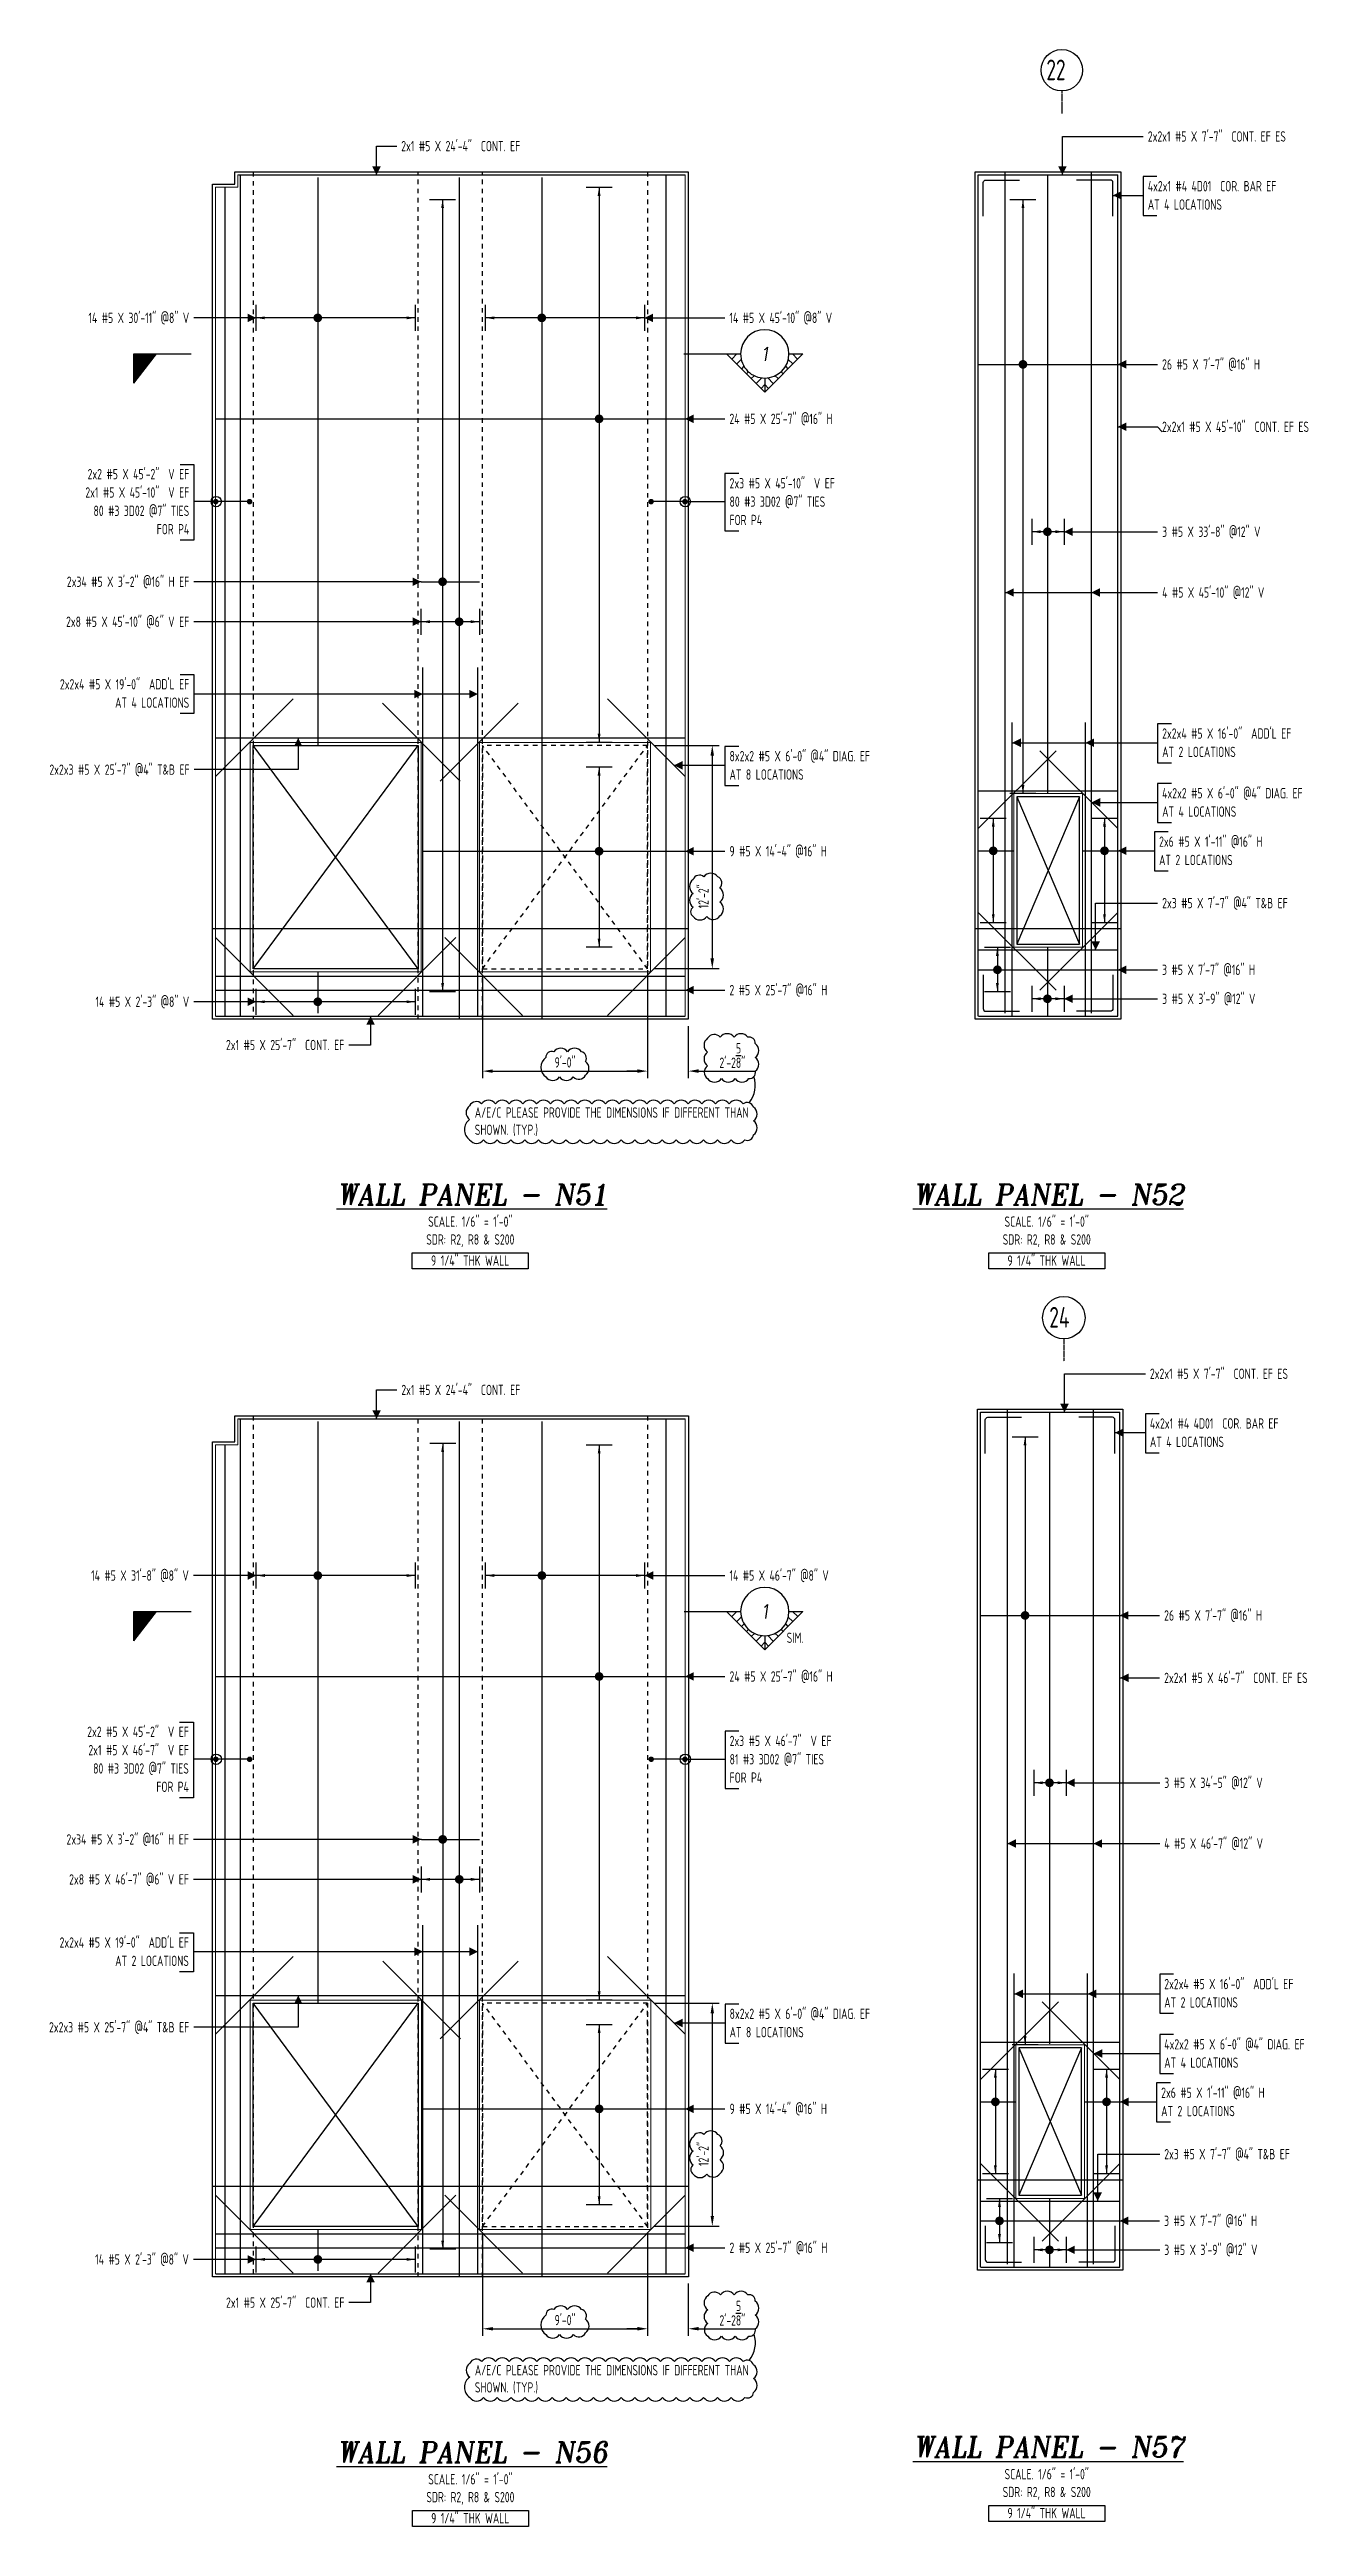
# Model space of a CAD drawing. Header units: inches. Extents: x -3675 to 33171, y -2273 to 1837.
# Drawn here: x 22788 to 23612, y -647 to 973 of the extents above; entities that cross this region are included whole.
import ezdxf
from ezdxf.enums import TextEntityAlignment as Align

# ---------------------------------------------------------------- set-up
doc = ezdxf.new("R2010")
doc.units = ezdxf.units.IN
doc.header["$MEASUREMENT"] = 0
doc.linetypes.add('HIDDEN', pattern=[6, 3, -3])
doc.linetypes.add('PHANTOM', pattern=[2.5, 1.25, -0.25, 0.25, -0.25, 0.25, -0.25])
doc.layers.get('0').update_dxf_attribs({"linetype": 'CONTINUOUS'})
doc.layers.get('Defpoints').update_dxf_attribs({"linetype": 'CONTINUOUS'})
for name, color, linetype in [('0-25', 7, 'CONTINUOUS'), ('0-25TEXT', 7, 'CONTINUOUS'), ('0-35', 3, 'CONTINUOUS'), ('0-35TEXT', 3, 'CONTINUOUS'), ('0-50', 10, 'CONTINUOUS'), ('3', 3, 'CONTINUOUS'), ('BAR-LBL', 2, 'CONTINUOUS'), ('DETAIL', 83, 'CONTINUOUS'), ('GRID', 8, 'PHANTOM'), ('Hatch', 253, 'CONTINUOUS'), ('hidden', 7, 'HIDDEN'), ('RANGELAY', 7, 'CONTINUOUS'), ('REBARS', 4, 'CONTINUOUS')]:
    doc.layers.add(name, color=color, linetype=linetype)
doc.layers.add('COVER', color=6, linetype='CONTINUOUS', lineweight=0, plot=False)
doc.styles.add('AR', font='ARCHQUIK.shx', dxfattribs={"width": 0.8})
doc.styles.add('ROMANT', font='romant')
doc.dimstyles.new('CADS_DIM_48', dxfattribs={"dimscale": 48, "dimtxt": 0.09375, "dimasz": 0.09375, "dimexe": 0.0625, "dimexo": 0.0625, "dimgap": 0.09375, "dimtad": 0, "dimtih": 1, "dimtoh": 1, "dimzin": 1, "dimdsep": 46, "dimlunit": 4, "dimtxsty": 'AR', "dimblk": 'CLOSED', "dimcen": 0.1875, "dimadec": 0, "dimazin": 0, "dimtfac": 1, "dimtofl": 0, "dimtmove": 0, "dimatfit": 1, "dimldrblk": 'DOTBLANK', "dimfxl": 1, "dimtzin": 0, "dimarcsym": 0})

msp = doc.modelspace()

# ---------------------------------------------------------------- texts
at = {"color": 7, "linetype": 'Continuous', "style": 'ROMANT', "oblique": 9, "width": 0.95}
for s, p in [('%%UWALL PANEL - N51', (23064.99326, 217.27105)), ('%%UWALL PANEL - N52', (23441.99521, 217.27105)), ('%%UWALL PANEL - N56', (23065.03906, -605.02055)), ('%%UWALL PANEL - N57', (23441.99521, -601.67139))]:
    msp.add_text(s, height=13.5, dxfattribs=at).set_placement(p, align=Align.CENTER)
at = {"layer": '0-35TEXT', "style": 'AR', "width": 0.8}
for s, height, p in [('AT 4 LOCATIONS', 6.7498312, (23506.74782, 867.8512)), ('FOR P4', 6.749831, (23233.18432, 661.58436)), ('AT 2 LOCATIONS', 6.7498312, (23516.12897, 509.9573)), ('AT 8 LOCATIONS', 6.7498312, (23233.18432, 495.17283)), ('AT 4 LOCATIONS', 6.7498312, (23516.12897, 470.92362)), ('AT 2 LOCATIONS', 6.7498312, (23514.11973, 439.27892)), ('AT 4 LOCATIONS', 6.7498312, (23508.1197, 58.85719)), ('SIM.', 6.749831, (23270.53421, -69.26057)), ('FOR P4', 6.749831, (23233.23013, -160.70725)), ('AT 2 LOCATIONS', 6.7498312, (23517.50085, -307.66175)), ('AT 8 LOCATIONS', 6.7498312, (23233.23013, -327.11878)), ('AT 4 LOCATIONS', 6.7498312, (23517.50085, -347.0704)), ('AT 2 LOCATIONS', 6.7498312, (23515.49161, -378.7151))]:
    msp.add_text(s, height=height, dxfattribs=at).set_placement(p)
for s, height, p in [('FOR P4', 6.749831, (22879.74716, 655.58498)), ('AT 4 LOCATIONS', 6.7498312, (22879.74716, 542.15498)), ('FOR P4', 6.749831, (22879.51101, -166.70663)), ('AT 2 LOCATIONS', 6.7498312, (22879.51101, -280.51159))]:
    msp.add_text(s, height=height, dxfattribs=at).set_placement(p, align=Align.RIGHT)
for s, p in [('SCALE. 1/6" = 1\'-0"', (23063.62138, 202.82416)), ('SCALE. 1/6" = 1\'-0"', (23440.62333, 202.82416)), ('SDR: R2, R8 & S200', (23063.62138, 191.15597)), ('SDR: R2, R8 & S200', (23440.62333, 191.15597)), ('9 1/4" THK WALL', (23063.54446, 177.36795)), ('9 1/4" THK WALL', (23440.54641, 177.36795)), ('SCALE. 1/6" = 1\'-0"', (23063.66718, -619.46745)), ('SCALE. 1/6" = 1\'-0"', (23440.62333, -616.11828)), ('SDR: R2, R8 & S200', (23063.66718, -631.13564)), ('SDR: R2, R8 & S200', (23440.62333, -627.78648)), ('9 1/4" THK WALL', (23063.59026, -644.92366)), ('9 1/4" THK WALL', (23440.54641, -641.57449))]:
    msp.add_text(s, height=6.7498312, dxfattribs=at).set_placement(p, align=Align.CENTER)
at = {"layer": '0-50', "style": 'AR', "width": 0.8}
for s, p in [('22', (23440.38751, 952.52775)), ('24', (23442.30144, 136.91359))]:
    msp.add_text(s, height=13.5, dxfattribs=at).set_placement(p)
at = {"layer": 'BAR-LBL', "style": 'AR', "width": 0.8}
for s, p in [('2x1 #5 X 24\'-4"  CONT. EF', (23018.46148, 906.05573)), ('2x2x1 #5 X 7\'-7"  CONT. EF ES', (23506.74782, 912.3611)), ('4x2x1 #4 4D01  COR. BAR EF', (23506.74782, 879.84994)), ('14 #5 X 45\'-10" @8" V', (23233.10859, 793.73616)), ('26 #5 X 7\'-7" @16" H', (23516.05324, 763.3359)), ('24 #5 X 25\'-7" @16" H', (23233.10859, 727.71661)), ('2x2x1 #5 X 45\'-10"  CONT. EF ES', (23516.05324, 722.50993)), ('2x3 #5 X 45\'-10"  V EF', (23233.18432, 685.58184)), ('80 #3 3D02 @7" TIES', (23233.18432, 673.5831)), ('3 #5 X 33\'-8" @12" V', (23516.12897, 653.90773)), ('4 #5 X 45\'-10" @12" V', (23516.12897, 614.18332)), ('2x2x4 #5 X 16\'-0"  ADD\'L EF', (23516.12897, 521.95604)), ('8x2x2 #5 X 6\'-0" @4" DIAG. EF', (23233.18432, 507.17157)), ('4x2x2 #5 X 6\'-0" @4" DIAG. EF', (23516.12897, 482.92236)), ('2x6 #5 X 1\'-11" @16" H', (23514.11973, 451.27766)), ('9 #5 X 14\'-4" @16" H', (23233.10859, 445.01118)), ('2x3 #5 X 7\'-7" @4" T&B EF', (23516.12897, 411.10902)), ('3 #5 X 7\'-7" @16" H', (23516.05324, 367.49824)), ('2 #5 X 25\'-7" @16" H', (23233.10859, 354.18902)), ('3 #5 X 3\'-9" @12" V', (23516.12897, 348.52983)), ('2x1 #5 X 24\'-4"  CONT. EF', (23018.50728, 92.76412)), ('2x2x1 #5 X 7\'-7"  CONT. EF ES', (23508.1197, 103.36709)), ('4x2x1 #4 4D01  COR. BAR EF', (23508.1197, 70.85593)), ('14 #5 X 46\'-7" @8" V', (23233.1544, -28.55545)), ('26 #5 X 7\'-7" @16" H', (23517.42512, -54.65811)), ('24 #5 X 25\'-7" @16" H', (23233.1544, -94.575)), ('2x2x1 #5 X 46\'-7"  CONT. EF ES', (23517.42512, -95.48408)), ('2x3 #5 X 46\'-7"  V EF', (23233.23013, -136.70977)), ('81 #3 3D02 @7" TIES', (23233.23013, -148.70851)), ('3 #5 X 34\'-5" @12" V', (23517.50085, -164.08628)), ('4 #5 X 46\'-7" @12" V', (23517.50085, -203.8107)), ('2x2x4 #5 X 16\'-0"  ADD\'L EF', (23517.50085, -295.66301)), ('8x2x2 #5 X 6\'-0" @4" DIAG. EF', (23233.23013, -315.12004)), ('4x2x2 #5 X 6\'-0" @4" DIAG. EF', (23517.50085, -335.07166)), ('9 #5 X 14\'-4" @16" H', (23233.1544, -377.28043)), ('2x6 #5 X 1\'-11" @16" H', (23515.49161, -366.71636)), ('2x3 #5 X 7\'-7" @4" T&B EF', (23517.50085, -406.88499)), ('3 #5 X 7\'-7" @16" H', (23517.42512, -450.49577)), ('2 #5 X 25\'-7" @16" H', (23233.1544, -468.10258)), ('3 #5 X 3\'-9" @12" V', (23517.50085, -469.46418))]:
    msp.add_text(s, height=6.7492913, dxfattribs=at).set_placement(p)
for s, p in [('14 #5 X 30\'-11" @8" V', (22879.74716, 793.73616)), ('2x2 #5 X 45\'-2"  V EF', (22879.74716, 691.5812)), ('2x1 #5 X 45\'-10"  V EF', (22879.74716, 679.58246)), ('80 #3 3D02 @7" TIES', (22879.74716, 667.58372)), ('2x34 #5 X 3\'-2" @16" H EF', (22879.74716, 621.21768)), ('2x8 #5 X 45\'-10" @6" V EF', (22879.74716, 595.06581)), ('2x2x4 #5 X 19\'-0"  ADD\'L EF', (22879.74716, 554.15372)), ('2x2x3 #5 X 25\'-7" @4" T&B EF', (22879.97493, 498.3509)), ('14 #5 X 2\'-3" @8" V', (22879.74716, 346.57714)), ('2x1 #5 X 25\'-7"  CONT. EF', (22981.22708, 318.31091)), ('14 #5 X 31\'-8" @8" V', (22879.51101, -28.55545)), ('2x2 #5 X 45\'-2"  V EF', (22879.51101, -130.71041)), ('2x1 #5 X 46\'-7"  V EF', (22879.51101, -142.70915)), ('80 #3 3D02 @7" TIES', (22879.51101, -154.70789)), ('2x34 #5 X 3\'-2" @16" H EF', (22879.51101, -201.07393)), ('2x8 #5 X 46\'-7" @6" V EF', (22879.51101, -227.2258)), ('2x2x4 #5 X 19\'-0"  ADD\'L EF', (22879.51101, -268.51285)), ('2x2x3 #5 X 25\'-7" @4" T&B EF', (22879.73878, -323.94071)), ('14 #5 X 2\'-3" @8" V', (22879.51101, -475.71447)), ('2x1 #5 X 25\'-7"  CONT. EF', (22981.27289, -503.9807))]:
    msp.add_text(s, height=6.7492913, dxfattribs=at).set_placement(p, align=Align.RIGHT)
at = {"layer": 'DETAIL', "char_height": 6.7498312, "width": 190.9524352, "attachment_point": 1, "style": 'AR'}
for insert in [(23066.54974, 280.9053), (23066.59555, -541.38631)]:
    msp.add_mtext('A/E/C PLEASE PROVIDE THE DIMENSIONS IF DIFFERENT THAN SHOWN. (TYP.)', dxfattribs=dict(at, insert=insert))

# ---------------------------------------------------------------- blocks, each defined once
blk = doc.blocks.new('leadrblk')
blk.add_lwpolyline([(0, 0, 0, 1, 0), (1, 0, 1, 1, 0)], format="xyseb")
blk = doc.blocks.new('_DotBlank')
at = {"layer": '0-35', "color": 0, "lineweight": -2}
blk.add_line((-0.5, 0), (-1, 0), dxfattribs=at)
blk.add_circle((0, 0), 0.5, dxfattribs=at)
blk = doc.blocks.new('SECTARO')
at = {"linetype": 'Continuous'}
blk.add_line((33.3, 17), (20.1, 0), dxfattribs=at)
for p, q in [((33.3, 17), (33.3, 0)), ((33.3, 0), (0, 0))]:
    blk.add_line(p, q)
for points in [[(33.3, 0), (33.3, 17), (33.3, 0), (20.1, 0)], [(33.3, 17), (20.1, 0), (33.3, 0), (33.3, 17)]]:
    blk.add_solid(points, dxfattribs=at)
blk = doc.blocks.new('*X3')
at = {"color": 0, "linetype": 'Continuous'}
for p, q in [((-1.108, 0.278), (-1.075, 0.312)), ((-1.081, 0.217), (-1.031, 0.267)), ((-1.013, 0.197), (-0.986, 0.223)), ((-0.96, 0.161), (-0.942, 0.179)), ((-0.92, 0.112), (-0.898, 0.135)), ((-0.895, 0.05), (-0.854, 0.091)), ((-0.856, 0), (-0.81, 0.046)), ((-0.768, 0), (-0.765, 0.002))]:
    blk.add_line(p, q, dxfattribs=at)
blk = doc.blocks.new('*X2')
at = {"color": 0, "linetype": 'Continuous'}
for p, q in [((-1.108, 0.278), (-1.075, 0.312)), ((-0.96, 0.161), (-0.942, 0.179)), ((-0.856, 0), (-0.81, 0.046))]:
    blk.add_line(p, q, dxfattribs=at)
blk = doc.blocks.new('SECTNU')
at = {"linetype": 'Continuous'}
blk.add_line((-24.7, 0), (-32.8, 0), dxfattribs=at)
blk.add_line((0, 0), (-24.7, 0))
at = {"layer": '3'}
for p, q in [((-68.9, 0), (-46.8, 22.1)), ((-60.8, 0), (-68.9, 0))]:
    blk.add_line(p, q, dxfattribs=at)
at = {"layer": '3', "linetype": 'Continuous'}
blk.add_line((-46.8, 14), (-46.8, 22.1), dxfattribs=at)
at = {"layer": '3'}
for points in [[(-46.8, 22.1), (-24.7, 0), (-32.8, 0, 1)], [(-32.8, 0, 0.414214), (-46.8, 14)]]:
    blk.add_lwpolyline(points, format="xyb", dxfattribs=at)
for start, end in [(90, 180), (180, 0)]:
    blk.add_arc((-46.8, 0), 14, start, end, dxfattribs=at)
at = {"linetype": 'Continuous', "xscale": -64, "yscale": 64, "zscale": 64, "rotation": 359.9999999999999}
blk.add_blockref('*X3', (-117.7, 0), dxfattribs=at)
at = {"linetype": 'Continuous', "xscale": 64, "yscale": 64, "zscale": 64}
for name in ['*X3', '*X2']:
    blk.add_blockref(name, (24.1, 0), dxfattribs=at)
at = {"linetype": 'Continuous', "style": 'ROMANT', "oblique": 9, "width": 0.9}
blk.add_attdef('NO', text='', height=8, dxfattribs=at).set_placement((-46.8, 0), align=Align.MIDDLE)
blk = doc.blocks.new('*D411')
at = {"layer": 'Defpoints', "color": 0, "transparency": 16777216}
for p in [(23071.6, 371.6), (23179.6, 371.6), (23179.6, 304.6)]:
    blk.add_point(p, dxfattribs=at)
at = {"layer": 'DETAIL', "color": 0, "lineweight": -2, "transparency": 16777216}
for p, q in [((23071.6, 367.1), (23071.6, 300.1)), ((23179.6, 367.1), (23179.6, 300.1)), ((23078.3, 304.6), (23172.8, 304.6))]:
    blk.add_line(p, q, dxfattribs=at)
at = {"layer": 'DETAIL', "color": 0, "transparency": 16777216}
for points in [[(23078.3, 305.7), (23078.3, 303.5), (23071.6, 304.6)], [(23172.8, 305.7), (23172.8, 303.5), (23179.6, 304.6)]]:
    blk.add_solid(points, dxfattribs=at)
at = {"layer": 'DETAIL', "color": 0, "transparency": 16777216, "insert": (23125.6, 310.3), "char_height": 6.75, "attachment_point": 5, "style": 'AR'}
blk.add_mtext('9\'-0"', dxfattribs=at)
blk = doc.blocks.new('*D412')
at = {"layer": 'Defpoints', "color": 0, "transparency": 16777216}
for p in [(23179.6, 338.6), (23206.2, 338.6), (23206.2, 304.6)]:
    blk.add_point(p, dxfattribs=at)
at = {"layer": 'DETAIL', "color": 0, "lineweight": -2, "transparency": 16777216}
for p, q in [((23179.6, 334.1), (23179.6, 300.1)), ((23206.2, 334.1), (23206.2, 300.1)), ((23172.8, 304.6), (23166.1, 304.6)), ((23212.9, 304.6), (23250.3, 304.6))]:
    blk.add_line(p, q, dxfattribs=at)
at = {"layer": 'DETAIL', "color": 0, "transparency": 16777216}
for points in [[(23172.8, 305.8), (23172.8, 303.5), (23179.6, 304.6)], [(23212.9, 305.8), (23212.9, 303.5), (23206.2, 304.6)]]:
    blk.add_solid(points, dxfattribs=at)
at = {"layer": 'DETAIL', "color": 0, "transparency": 16777216, "insert": (23235, 314.8), "char_height": 6.75, "attachment_point": 5, "style": 'AR'}
blk.add_mtext('2\'-2{\\H1.000000x;\\S5/8;}"', dxfattribs=at)
blk = doc.blocks.new('*D413')
at = {"layer": 'Defpoints', "color": 0, "transparency": 16777216}
for p in [(23179.6, 517.6), (23179.6, 371.6), (23221.9, 371.6)]:
    blk.add_point(p, dxfattribs=at)
at = {"layer": 'DETAIL', "color": 0, "lineweight": -2, "transparency": 16777216}
for p, q in [((23184.1, 517.6), (23226.4, 517.6)), ((23221.9, 510.8), (23221.9, 378.3)), ((23184.1, 371.6), (23226.4, 371.6))]:
    blk.add_line(p, q, dxfattribs=at)
at = {"layer": 'DETAIL', "color": 0, "transparency": 16777216}
for points in [[(23220.7, 510.8), (23223, 510.8), (23221.9, 517.6)], [(23220.7, 378.3), (23223, 378.3), (23221.9, 371.6)]]:
    blk.add_solid(points, dxfattribs=at)
at = {"layer": 'DETAIL', "color": 0, "transparency": 16777216, "insert": (23216.1, 418.9), "char_height": 6.75, "attachment_point": 5, "rotation": 90, "style": 'AR'}
blk.add_mtext('12\'-2"', dxfattribs=at)
blk = doc.blocks.new('*D414')
at = {"layer": 'Defpoints', "color": 0, "transparency": 16777216}
for p in [(23071.6, -450.7), (23179.6, -450.7), (23179.6, -517.7)]:
    blk.add_point(p, dxfattribs=at)
at = {"layer": 'DETAIL', "color": 0, "lineweight": -2, "transparency": 16777216}
for p, q in [((23071.6, -455.2), (23071.6, -522.2)), ((23179.6, -455.2), (23179.6, -522.2)), ((23078.4, -517.7), (23172.9, -517.7))]:
    blk.add_line(p, q, dxfattribs=at)
at = {"layer": 'DETAIL', "color": 0, "transparency": 16777216}
for points in [[(23078.4, -516.6), (23078.4, -518.8), (23071.6, -517.7)], [(23172.9, -516.6), (23172.9, -518.8), (23179.6, -517.7)]]:
    blk.add_solid(points, dxfattribs=at)
at = {"layer": 'DETAIL', "color": 0, "transparency": 16777216, "insert": (23125.6, -512), "char_height": 6.75, "attachment_point": 5, "style": 'AR'}
blk.add_mtext('9\'-0"', dxfattribs=at)
blk = doc.blocks.new('*D415')
at = {"layer": 'Defpoints', "color": 0, "transparency": 16777216}
for p in [(23179.6, -483.7), (23206.2, -483.7), (23206.2, -517.7)]:
    blk.add_point(p, dxfattribs=at)
at = {"layer": 'DETAIL', "color": 0, "lineweight": -2, "transparency": 16777216}
for p, q in [((23179.6, -488.2), (23179.6, -522.2)), ((23206.2, -488.2), (23206.2, -522.2)), ((23172.9, -517.7), (23166.1, -517.7)), ((23213, -517.7), (23250.3, -517.7))]:
    blk.add_line(p, q, dxfattribs=at)
at = {"layer": 'DETAIL', "color": 0, "transparency": 16777216}
for points in [[(23172.9, -516.5), (23172.9, -518.8), (23179.6, -517.7)], [(23213, -516.5), (23213, -518.8), (23206.2, -517.7)]]:
    blk.add_solid(points, dxfattribs=at)
at = {"layer": 'DETAIL', "color": 0, "transparency": 16777216, "insert": (23235, -507.5), "char_height": 6.75, "attachment_point": 5, "style": 'AR'}
blk.add_mtext('2\'-2{\\H1.000000x;\\S5/8;}"', dxfattribs=at)
blk = doc.blocks.new('*D416')
at = {"layer": 'Defpoints', "color": 0, "transparency": 16777216}
for p in [(23179.6, -304.7), (23179.6, -450.7), (23221.9, -450.7)]:
    blk.add_point(p, dxfattribs=at)
at = {"layer": 'DETAIL', "color": 0, "lineweight": -2, "transparency": 16777216}
for p, q in [((23184.1, -304.7), (23226.4, -304.7)), ((23221.9, -311.5), (23221.9, -444)), ((23184.1, -450.7), (23226.4, -450.7))]:
    blk.add_line(p, q, dxfattribs=at)
at = {"layer": 'DETAIL', "color": 0, "transparency": 16777216}
for points in [[(23220.8, -311.5), (23223, -311.5), (23221.9, -304.7)], [(23220.8, -444), (23223, -444), (23221.9, -450.7)]]:
    blk.add_solid(points, dxfattribs=at)
at = {"layer": 'DETAIL', "color": 0, "transparency": 16777216, "insert": (23216.2, -403.4), "char_height": 6.75, "attachment_point": 5, "rotation": 90, "style": 'AR'}
blk.add_mtext('12\'-2"', dxfattribs=at)
blk = doc.blocks.new('*U2864', base_point=(23442.1, -432.4))
at = {"layer": 'REBARS', "color": 0}
blk.add_lwpolyline([(23442.4, -432.4), (23442.4, -477.4)], dxfattribs=at)
blk = doc.blocks.new('rendmark')
at = {"color": 4}
blk.add_line((0, -3), (0, 3), dxfattribs=at)
blk = doc.blocks.new('rarrow')
at = {"color": 7}
blk.add_solid([(2, -0.33), (2, 0.33), (0, 0)], dxfattribs=at)
blk = doc.blocks.new('*U2963', base_point=(23453.4, -466.1))
at = {"layer": 'RANGELAY'}
blk.add_line((23453.4, -466.1), (23432.4, -466.1), dxfattribs=at)
at = {"layer": 'RANGELAY', "xscale": 2.834645669291339, "yscale": 2.834645669291339}
for name, p, rotation in [('rendmark', (23432.4, -466.1), 359.999996929531), ('rarrow', (23432.4, -466.1), 359.999996929531), ('rarrow', (23453.4, -466.1), 180), ('rendmark', (23453.4, -466.1), 180)]:
    blk.add_blockref(name, p, dxfattribs=dict(at, rotation=rotation))
blk = doc.blocks.new('VPM75AE80')
at = {"const_width": 1}
blk.add_lwpolyline([(-0.5, 0, 1), (0.5, 0, 1)], format="xyb", close=True, dxfattribs=at)
blk = doc.blocks.new('*U2851', base_point=(23397.5, -477.1))
at = {"layer": 'REBARS', "color": 0}
blk.add_lwpolyline([(23397.5, -477.4), (23488.5, -477.4)], dxfattribs=at)
blk = doc.blocks.new('*U2852', base_point=(23397.5, 81.3))
at = {"layer": 'REBARS', "color": 0}
blk.add_lwpolyline([(23397.5, 81.6), (23488.5, 81.6)], dxfattribs=at)
blk = doc.blocks.new('*U2891', base_point=(23396.9, -477.4))
at = {"layer": 'REBARS', "color": 0}
blk.add_lwpolyline([(23397.3, -477.4), (23397.3, 81.6)], dxfattribs=at)
blk = doc.blocks.new('*U3182', base_point=(23479.8, -347.9))
at = {"layer": 'RANGELAY'}
blk.add_line((23479.8, -347.9), (23479.8, -416.4), dxfattribs=at)
at = {"layer": 'RANGELAY', "xscale": 2.834645669291339, "yscale": 2.834645669291339}
for name, p, rotation in [('rendmark', (23479.8, -347.9), 269.9999999999999), ('rarrow', (23479.8, -347.9), 269.9999999999999), ('rendmark', (23479.8, -416.4), 89.999996929531), ('rarrow', (23479.8, -416.4), 89.999996929531)]:
    blk.add_blockref(name, p, dxfattribs=dict(at, rotation=rotation))
blk = doc.blocks.new('VPM75B020')
at = {"const_width": 1}
blk.add_lwpolyline([(-0.5, 0, 1), (0.5, 0, 1)], format="xyb", close=True, dxfattribs=at)
blk = doc.blocks.new('*U2767', base_point=(23465.5, -369.7))
at = {"layer": 'REBARS', "color": 0}
blk.add_lwpolyline([(23465.5, -369.3), (23488.5, -369.3)], dxfattribs=at)
blk = doc.blocks.new('*U3183', base_point=(23407, -347.9))
at = {"layer": 'RANGELAY'}
blk.add_line((23407, -347.9), (23407, -416.4), dxfattribs=at)
at = {"layer": 'RANGELAY', "xscale": 2.834645669291339, "yscale": 2.834645669291339}
for name, p, rotation in [('rendmark', (23407, -347.9), 269.9999999999999), ('rarrow', (23407, -347.9), 269.9999999999999), ('rendmark', (23407, -416.4), 89.999996929531), ('rarrow', (23407, -416.4), 89.999996929531)]:
    blk.add_blockref(name, p, dxfattribs=dict(at, rotation=rotation))
blk = doc.blocks.new('VPM75B100')
at = {"const_width": 1}
blk.add_lwpolyline([(-0.5, 0, 1), (0.5, 0, 1)], format="xyb", close=True, dxfattribs=at)
blk = doc.blocks.new('*U2768', base_point=(23397.4, -369.7))
at = {"layer": 'REBARS', "color": 0}
blk.add_lwpolyline([(23397.4, -369.3), (23420.4, -369.3)], dxfattribs=at)
blk = doc.blocks.new('*U2422', base_point=(23400.2, -474.4))
at = {"layer": 'REBARS', "color": 0}
blk.add_lwpolyline([(23400.4, -450.4), (23400.4, -472.4, 0.414214), (23402.2, -474.2), (23424.2, -474.2)], format="xyb", dxfattribs=at)
blk = doc.blocks.new('*U2423', base_point=(23485.6, -474.4))
at = {"layer": 'REBARS', "color": 0}
blk.add_lwpolyline([(23485.3, -450.4), (23485.3, -472.4, -0.414214), (23483.6, -474.2), (23461.6, -474.2)], format="xyb", dxfattribs=at)
blk = doc.blocks.new('*U2424', base_point=(23400.2, 78.6))
at = {"layer": 'REBARS', "color": 0}
blk.add_lwpolyline([(23400.4, 54.6), (23400.4, 76.6, -0.414213), (23402.2, 78.3), (23424.2, 78.3)], format="xyb", dxfattribs=at)
blk = doc.blocks.new('*U2854', base_point=(23397.5, -433.9))
at = {"layer": 'REBARS', "color": 0}
blk.add_lwpolyline([(23397.5, -434.2), (23488.5, -434.2)], dxfattribs=at)
blk = doc.blocks.new('*U2855', base_point=(23397.5, -330.5))
at = {"layer": 'REBARS', "color": 0}
blk.add_lwpolyline([(23397.5, -330.2), (23488.5, -330.2)], dxfattribs=at)
blk = doc.blocks.new('*U2157', base_point=(23467.1, -477.4))
at = {"layer": 'REBARS', "color": 0}
blk.add_lwpolyline([(23467.4, -477.4), (23467.4, -285.4)], dxfattribs=at)
blk = doc.blocks.new('*U2158', base_point=(23419.8, -477.4))
at = {"layer": 'REBARS', "color": 0}
blk.add_lwpolyline([(23419.4, -477.4), (23419.4, -285.4)], dxfattribs=at)
blk = doc.blocks.new('*U2309', base_point=(23488.7, -409.8))
at = {"layer": 'REBARS', "color": 0}
blk.add_lwpolyline([(23488.5, -409.6), (23437.6, -460.5)], dxfattribs=at)
blk = doc.blocks.new('*U2310', base_point=(23397, -409.8))
at = {"layer": 'REBARS', "color": 0}
blk.add_lwpolyline([(23397.3, -409.6), (23448.2, -460.5)], dxfattribs=at)
blk = doc.blocks.new('*U2311', base_point=(23397, -354.6))
at = {"layer": 'REBARS', "color": 0}
blk.add_lwpolyline([(23397.3, -354.8), (23448.2, -303.9)], dxfattribs=at)
blk = doc.blocks.new('*U2312', base_point=(23488.7, -354.6))
at = {"layer": 'REBARS', "color": 0}
blk.add_lwpolyline([(23488.5, -354.8), (23437.6, -303.9)], dxfattribs=at)
blk = doc.blocks.new('*U2853', base_point=(23397.5, -447.4))
at = {"layer": 'REBARS', "color": 0}
blk.add_lwpolyline([(23397.5, -447.1), (23488.5, -447.1)], dxfattribs=at)
blk = doc.blocks.new('*U2962', base_point=(23409.7, -432.4))
at = {"layer": 'RANGELAY'}
blk.add_line((23409.7, -432.4), (23409.7, -461.4), dxfattribs=at)
at = {"layer": 'RANGELAY', "xscale": 2.834645669291339, "yscale": 2.834645669291339}
for name, p, rotation in [('rendmark', (23409.7, -432.4), 269.9999999999999), ('rarrow', (23409.7, -432.4), 269.9999999999999), ('rendmark', (23409.7, -461.4), 89.999996929531), ('rarrow', (23409.7, -461.4), 89.999996929531)]:
    blk.add_blockref(name, p, dxfattribs=dict(at, rotation=rotation))
blk = doc.blocks.new('VPM75B660')
at = {"const_width": 1}
blk.add_lwpolyline([(-0.5, 0, 1), (0.5, 0, 1)], format="xyb", close=True, dxfattribs=at)
blk = doc.blocks.new('*U2892', base_point=(23488.8, -477.4))
at = {"layer": 'REBARS', "color": 0}
blk.add_lwpolyline([(23488.5, -477.4), (23488.5, 81.6)], dxfattribs=at)
blk = doc.blocks.new('*U2425', base_point=(23485.6, 78.6))
at = {"layer": 'REBARS', "color": 0}
blk.add_lwpolyline([(23485.3, 54.6), (23485.3, 76.6, 0.414213), (23483.6, 78.3), (23461.6, 78.3)], format="xyb", dxfattribs=at)
blk = doc.blocks.new('*U545', base_point=(23442.1, 81.7))
at = {"layer": 'REBARS', "color": 0}
blk.add_lwpolyline([(23442.4, 81.7), (23442.4, -331.3)], dxfattribs=at)
blk = doc.blocks.new('*U2961', base_point=(23453.4, -160.7))
at = {"layer": 'RANGELAY'}
blk.add_line((23453.4, -160.7), (23432.4, -160.7), dxfattribs=at)
at = {"layer": 'RANGELAY', "xscale": 2.834645669291339, "yscale": 2.834645669291339}
for name, p, rotation in [('rendmark', (23432.4, -160.7), 359.999996929531), ('rarrow', (23432.4, -160.7), 359.999996929531), ('rarrow', (23453.4, -160.7), 180), ('rendmark', (23453.4, -160.7), 180)]:
    blk.add_blockref(name, p, dxfattribs=dict(at, rotation=rotation))
blk = doc.blocks.new('VPM75B8B0')
at = {"const_width": 1}
blk.add_lwpolyline([(-0.5, 0, 1), (0.5, 0, 1)], format="xyb", close=True, dxfattribs=at)
blk = doc.blocks.new('*U2850', base_point=(23397.5, -51.6))
at = {"layer": 'REBARS', "color": 0}
blk.add_lwpolyline([(23397.5, -51.3), (23488.5, -51.3)], dxfattribs=at)
blk = doc.blocks.new('*U2960', base_point=(23426.4, 65.6))
at = {"layer": 'RANGELAY'}
blk.add_line((23426.4, 65.6), (23426.4, -331.9), dxfattribs=at)
at = {"layer": 'RANGELAY', "xscale": 2.834645669291339, "yscale": 2.834645669291339}
for name, p, rotation in [('rendmark', (23426.4, 65.6), 269.9999999999999), ('rarrow', (23426.4, 65.6), 269.9999999999999), ('rendmark', (23426.4, -331.9), 89.999996929531), ('rarrow', (23426.4, -331.9), 89.999996929531)]:
    blk.add_blockref(name, p, dxfattribs=dict(at, rotation=rotation))
blk = doc.blocks.new('VPM75B9B0')
at = {"const_width": 1}
blk.add_lwpolyline([(-0.5, 0, 1), (0.5, 0, 1)], format="xyb", close=True, dxfattribs=at)
blk = doc.blocks.new('*U2889', base_point=(23470.9, -475.4))
at = {"layer": 'REBARS', "color": 0}
blk.add_lwpolyline([(23471.2, -475.4), (23471.2, 83.6)], dxfattribs=at)
blk = doc.blocks.new('*U2890', base_point=(23414.5, -475.4))
at = {"layer": 'REBARS', "color": 0}
blk.add_lwpolyline([(23414.9, -475.4), (23414.9, 83.6)], dxfattribs=at)
blk = doc.blocks.new('*U2888', base_point=(23110.1, 75.6))
at = {"layer": 'REBARS', "color": 0}
blk.add_lwpolyline([(23110.4, 75.6), (23110.4, -483.4)], dxfattribs=at)
blk = doc.blocks.new('*U2959', base_point=(23177.6, -25.2))
at = {"layer": 'RANGELAY'}
blk.add_line((23177.6, -25.2), (23073.6, -25.2), dxfattribs=at)
at = {"layer": 'RANGELAY', "xscale": 2.834645669291339, "yscale": 2.834645669291339}
for name, p, rotation in [('rendmark', (23073.6, -25.2), 359.9999969295309), ('rarrow', (23073.6, -25.2), 359.9999969295309), ('rarrow', (23177.6, -25.2), 179.9999999999999), ('rendmark', (23177.6, -25.2), 179.9999999999999)]:
    blk.add_blockref(name, p, dxfattribs=dict(at, rotation=rotation))
blk = doc.blocks.new('VPM75BC80')
at = {"const_width": 1}
blk.add_lwpolyline([(-0.5, 0, 1), (0.5, 0, 1)], format="xyb", close=True, dxfattribs=at)
blk = doc.blocks.new('*U2878', base_point=(23032.2, -374.2))
at = {"layer": 'REBARS', "color": 0}
blk.add_lwpolyline([(23032.2, -373.9), (23204.2, -373.9)], dxfattribs=at)
blk = doc.blocks.new('*U2958', base_point=(23147.9, -318.7))
at = {"layer": 'RANGELAY'}
blk.add_line((23147.9, -318.7), (23147.9, -436.7), dxfattribs=at)
at = {"layer": 'RANGELAY', "xscale": 2.834645669291339, "yscale": 2.834645669291339}
for name, p, rotation in [('rendmark', (23147.9, -318.7), 269.9999999999999), ('rarrow', (23147.9, -318.7), 269.9999999999999), ('rendmark', (23147.9, -436.7), 89.999996929531), ('rarrow', (23147.9, -436.7), 89.999996929531)]:
    blk.add_blockref(name, p, dxfattribs=dict(at, rotation=rotation))
blk = doc.blocks.new('VPM75BD80')
at = {"const_width": 1}
blk.add_lwpolyline([(-0.5, 0, 1), (0.5, 0, 1)], format="xyb", close=True, dxfattribs=at)
blk = doc.blocks.new('*U2616', base_point=(22897, -465))
at = {"layer": 'REBARS', "color": 0}
blk.add_lwpolyline([(22897, -464.7), (23204, -464.7)], dxfattribs=at)
blk = doc.blocks.new('*U2615', base_point=(22897, -91.5))
at = {"layer": 'REBARS', "color": 0}
blk.add_lwpolyline([(22897, -91.2), (23204, -91.2)], dxfattribs=at)
blk = doc.blocks.new('*U2957', base_point=(23147.9, 60.3))
at = {"layer": 'RANGELAY'}
blk.add_line((23147.9, 60.3), (23147.9, -302.7), dxfattribs=at)
at = {"layer": 'RANGELAY', "xscale": 2.834645669291339, "yscale": 2.834645669291339}
for name, p, rotation in [('rendmark', (23147.9, 60.3), 269.9999999999999), ('rarrow', (23147.9, 60.3), 269.9999999999999), ('rendmark', (23147.9, -302.7), 89.999996929531), ('rarrow', (23147.9, -302.7), 89.999996929531)]:
    blk.add_blockref(name, p, dxfattribs=dict(at, rotation=rotation))
blk = doc.blocks.new('VPM75BF20')
at = {"const_width": 1}
blk.add_lwpolyline([(-0.5, 0, 1), (0.5, 0, 1)], format="xyb", close=True, dxfattribs=at)
blk = doc.blocks.new('*U2956', base_point=(23045.5, 61.3))
at = {"layer": 'RANGELAY'}
blk.add_line((23045.5, 61.3), (23045.5, -465.7), dxfattribs=at)
at = {"layer": 'RANGELAY', "xscale": 2.834645669291339, "yscale": 2.834645669291339}
for name, p, rotation in [('rendmark', (23045.5, 61.3), 269.9999999999999), ('rarrow', (23045.5, 61.3), 269.9999999999999), ('rendmark', (23045.5, -465.7), 89.999996929531), ('rarrow', (23045.5, -465.7), 89.999996929531)]:
    blk.add_blockref(name, p, dxfattribs=dict(at, rotation=rotation))
blk = doc.blocks.new('VPM75BFA0')
at = {"const_width": 1}
blk.add_lwpolyline([(-0.5, 0, 1), (0.5, 0, 1)], format="xyb", close=True, dxfattribs=at)
blk = doc.blocks.new('*U2824', base_point=(23031.6, -198))
at = {"layer": 'REBARS', "color": 0}
blk.add_lwpolyline([(23031.6, -197.7), (23069.6, -197.7)], dxfattribs=at)
blk = doc.blocks.new('*U2887', base_point=(23056.1, 75.6))
at = {"layer": 'REBARS', "color": 0}
blk.add_lwpolyline([(23056.4, 75.6), (23056.4, -483.4)], dxfattribs=at)
blk = doc.blocks.new('*U2955', base_point=(23069.6, -223.9))
at = {"layer": 'RANGELAY'}
blk.add_line((23069.6, -223.9), (23031.6, -223.9), dxfattribs=at)
at = {"layer": 'RANGELAY', "xscale": 2.834645669291339, "yscale": 2.834645669291339}
for name, p, rotation in [('rendmark', (23031.6, -223.9), 359.9999969295309), ('rarrow', (23031.6, -223.9), 359.9999969295309), ('rarrow', (23069.6, -223.9), 179.9999999999999), ('rendmark', (23069.6, -223.9), 179.9999999999999)]:
    blk.add_blockref(name, p, dxfattribs=dict(at, rotation=rotation))
blk = doc.blocks.new('VPM75C0E0')
at = {"const_width": 1}
blk.add_lwpolyline([(-0.5, 0, 1), (0.5, 0, 1)], format="xyb", close=True, dxfattribs=at)
blk = doc.blocks.new('*U2909', base_point=(22963.6, 75.6))
at = {"layer": 'REBARS', "color": 0}
blk.add_lwpolyline([(22963.9, 75.6), (22963.9, -304.4)], dxfattribs=at)
blk = doc.blocks.new('*U2954', base_point=(23027.6, -25.2))
at = {"layer": 'RANGELAY'}
blk.add_line((23027.6, -25.2), (22923.6, -25.2), dxfattribs=at)
at = {"layer": 'RANGELAY', "xscale": 2.834645669291339, "yscale": 2.834645669291339}
for name, p, rotation in [('rendmark', (22923.6, -25.2), 359.9999969295309), ('rarrow', (22923.6, -25.2), 359.9999969295309), ('rarrow', (23027.6, -25.2), 179.9999999999999), ('rendmark', (23027.6, -25.2), 179.9999999999999)]:
    blk.add_blockref(name, p, dxfattribs=dict(at, rotation=rotation))
blk = doc.blocks.new('VPM75C220')
at = {"const_width": 1}
blk.add_lwpolyline([(-0.5, 0, 1), (0.5, 0, 1)], format="xyb", close=True, dxfattribs=at)
blk = doc.blocks.new('*U2953', base_point=(23204.2, -145.3))
at = {"layer": 'REBARS', "color": 0, "const_width": 1.8}
for points in [[(23181.9, -144.4, 1), (23181.9, -146.2, 1), (23181.9, -144.4)], [(23204, -146.2, 1), (23204, -144.4, 1), (23204, -146.2)]]:
    blk.add_lwpolyline(points, format="xyb", dxfattribs=at)
at = {"layer": 'REBARS', "color": 0}
blk.add_lwpolyline([(23204, -145.3), (23181.9, -145.3)], dxfattribs=at)
blk = doc.blocks.new('*U2886', base_point=(23192.1, -481.7))
at = {"layer": 'REBARS', "color": 0}
blk.add_lwpolyline([(23191.8, -481.7), (23191.8, 77.3)], dxfattribs=at)
blk = doc.blocks.new('*U2885', base_point=(22913.7, -481.7))
at = {"layer": 'REBARS', "color": 0}
blk.add_lwpolyline([(22913.4, -481.7), (22913.4, 77.3)], dxfattribs=at)
blk = doc.blocks.new('*U2525', base_point=(22903.6, -481.7))
at = {"layer": 'REBARS', "color": 0}
blk.add_lwpolyline([(22903.3, -481.7), (22903.3, 60.3)], dxfattribs=at)
blk = doc.blocks.new('*U2952', base_point=(22919.5, -145.3))
at = {"layer": 'REBARS', "color": 0, "const_width": 1.8}
for points in [[(22897.2, -144.4, 1), (22897.2, -146.2, 1), (22897.2, -144.4)], [(22919.3, -146.2, 1), (22919.3, -144.4, 1), (22919.3, -146.2)]]:
    blk.add_lwpolyline(points, format="xyb", dxfattribs=at)
at = {"layer": 'REBARS', "color": 0}
blk.add_lwpolyline([(22919.3, -145.3), (22897.2, -145.3)], dxfattribs=at)
blk = doc.blocks.new('*U2665', base_point=(22912.2, 77))
at = {"layer": 'REBARS', "color": 0}
blk.add_lwpolyline([(22912.2, 77.3), (23204.2, 77.3)], dxfattribs=at)
blk = doc.blocks.new('*U2614', base_point=(22897.2, -481.4))
at = {"layer": 'REBARS', "color": 0}
blk.add_lwpolyline([(22897.2, -481.7), (23204.2, -481.7)], dxfattribs=at)
blk = doc.blocks.new('*U2301', base_point=(23043.8, -327.8))
at = {"layer": 'REBARS', "color": 0}
blk.add_lwpolyline([(23044, -328.1), (23094.9, -277.2)], dxfattribs=at)
blk = doc.blocks.new('*U2302', base_point=(22896.8, -430.6))
at = {"layer": 'REBARS', "color": 0}
blk.add_lwpolyline([(22897, -430.4), (22947.9, -481.3)], dxfattribs=at)
blk = doc.blocks.new('*U2303', base_point=(22896.8, -324.9))
at = {"layer": 'REBARS', "color": 0}
blk.add_lwpolyline([(22897, -325.1), (22947.9, -274.2)], dxfattribs=at)
blk = doc.blocks.new('*U2304', base_point=(23057.4, -327.8))
at = {"layer": 'REBARS', "color": 0}
blk.add_lwpolyline([(23057.2, -328.1), (23006.3, -277.2)], dxfattribs=at)
blk = doc.blocks.new('*U2305', base_point=(23204.5, -430.6))
at = {"layer": 'REBARS', "color": 0}
blk.add_lwpolyline([(23204.2, -430.4), (23153.3, -481.3)], dxfattribs=at)
blk = doc.blocks.new('*U2306', base_point=(23204.5, -324.9))
at = {"layer": 'REBARS', "color": 0}
blk.add_lwpolyline([(23204.2, -325.1), (23153.3, -274.2)], dxfattribs=at)
blk = doc.blocks.new('*U2307', base_point=(23046.8, -430.6))
at = {"layer": 'REBARS', "color": 0}
blk.add_lwpolyline([(23047, -430.4), (23097.9, -481.3)], dxfattribs=at)
blk = doc.blocks.new('*U2308', base_point=(23054.5, -430.6))
at = {"layer": 'REBARS', "color": 0}
blk.add_lwpolyline([(23054.2, -430.4), (23003.3, -481.3)], dxfattribs=at)
blk = doc.blocks.new('*U2835', base_point=(22963.6, -452.7))
at = {"layer": 'REBARS', "color": 0}
blk.add_lwpolyline([(22963.9, -452.7), (22963.9, -479.7)], dxfattribs=at)
blk = doc.blocks.new('*U2951', base_point=(23027.6, -472.3))
at = {"layer": 'RANGELAY'}
blk.add_line((23027.6, -472.3), (22923.6, -472.3), dxfattribs=at)
at = {"layer": 'RANGELAY', "xscale": 2.834645669291339, "yscale": 2.834645669291339}
for name, p, rotation in [('rendmark', (22923.6, -472.3), 359.9999969295309), ('rendmark', (23027.6, -472.3), 179.9999999999999), ('rarrow', (22923.6, -472.3), 359.9999969295309), ('rarrow', (23027.6, -472.3), 179.9999999999999)]:
    blk.add_blockref(name, p, dxfattribs=dict(at, rotation=rotation))
blk = doc.blocks.new('VPM75C9E0')
at = {"const_width": 1}
blk.add_lwpolyline([(-0.5, 0, 1), (0.5, 0, 1)], format="xyb", close=True, dxfattribs=at)
blk = doc.blocks.new('*U2612', base_point=(22897, -455.4))
at = {"layer": 'REBARS', "color": 0}
blk.add_lwpolyline([(22897, -455.7), (23204, -455.7)], dxfattribs=at)
blk = doc.blocks.new('*U2613', base_point=(22897, -300.1))
at = {"layer": 'REBARS', "color": 0}
blk.add_lwpolyline([(22897, -299.8), (23204, -299.8)], dxfattribs=at)
blk = doc.blocks.new('*U2702', base_point=(23032.3, -481.7))
at = {"layer": 'REBARS', "color": 0}
blk.add_lwpolyline([(23032.6, -481.7), (23032.6, -253.7)], dxfattribs=at)
blk = doc.blocks.new('*U2703', base_point=(23068.9, -481.7))
at = {"layer": 'REBARS', "color": 0}
blk.add_lwpolyline([(23068.6, -481.7), (23068.6, -253.7)], dxfattribs=at)
blk = doc.blocks.new('*U2863', base_point=(23440.7, 385.6))
at = {"layer": 'REBARS', "color": 0}
blk.add_lwpolyline([(23441.1, 385.6), (23441.1, 340.6)], dxfattribs=at)
blk = doc.blocks.new('*U2926', base_point=(23452, 351.9))
at = {"layer": 'RANGELAY'}
blk.add_line((23452, 351.9), (23431, 351.9), dxfattribs=at)
at = {"layer": 'RANGELAY', "xscale": 2.834645669291339, "yscale": 2.834645669291339}
for name, p, rotation in [('rendmark', (23431, 351.9), 359.999996929531), ('rendmark', (23452, 351.9), 180), ('rarrow', (23431, 351.9), 359.999996929531), ('rarrow', (23452, 351.9), 180)]:
    blk.add_blockref(name, p, dxfattribs=dict(at, rotation=rotation))
blk = doc.blocks.new('VPM7621F0')
at = {"const_width": 1}
blk.add_lwpolyline([(-0.5, 0, 1), (0.5, 0, 1)], format="xyb", close=True, dxfattribs=at)
blk = doc.blocks.new('*U2845', base_point=(23396.1, 340.9))
at = {"layer": 'REBARS', "color": 0}
blk.add_lwpolyline([(23396.1, 340.6), (23487.1, 340.6)], dxfattribs=at)
blk = doc.blocks.new('*U2846', base_point=(23396.1, 890.2))
at = {"layer": 'REBARS', "color": 0}
blk.add_lwpolyline([(23396.1, 890.6), (23487.1, 890.6)], dxfattribs=at)
blk = doc.blocks.new('*U2478', base_point=(23395.6, 340.6))
at = {"layer": 'REBARS', "color": 0}
blk.add_lwpolyline([(23395.9, 340.6), (23395.9, 890.6)], dxfattribs=at)
blk = doc.blocks.new('*U3180', base_point=(23478.4, 470.1))
at = {"layer": 'RANGELAY'}
blk.add_line((23478.4, 470.1), (23478.4, 401.6), dxfattribs=at)
at = {"layer": 'RANGELAY', "xscale": 2.834645669291339, "yscale": 2.834645669291339}
for name, p, rotation in [('rendmark', (23478.4, 470.1), 269.9999999999999), ('rarrow', (23478.4, 470.1), 269.9999999999999), ('rarrow', (23478.4, 401.6), 89.999996929531), ('rendmark', (23478.4, 401.6), 89.999996929531)]:
    blk.add_blockref(name, p, dxfattribs=dict(at, rotation=rotation))
blk = doc.blocks.new('VPM762370')
at = {"const_width": 1}
blk.add_lwpolyline([(-0.5, 0, 1), (0.5, 0, 1)], format="xyb", close=True, dxfattribs=at)
blk = doc.blocks.new('*U2765', base_point=(23464.1, 448.3))
at = {"layer": 'REBARS', "color": 0}
blk.add_lwpolyline([(23464.1, 448.7), (23487.1, 448.7)], dxfattribs=at)
blk = doc.blocks.new('*U3181', base_point=(23405.7, 470.1))
at = {"layer": 'RANGELAY'}
blk.add_line((23405.7, 470.1), (23405.7, 401.6), dxfattribs=at)
at = {"layer": 'RANGELAY', "xscale": 2.834645669291339, "yscale": 2.834645669291339}
for name, p, rotation in [('rendmark', (23405.7, 470.1), 269.9999999999999), ('rarrow', (23405.7, 470.1), 269.9999999999999), ('rarrow', (23405.7, 401.6), 89.999996929531), ('rendmark', (23405.7, 401.6), 89.999996929531)]:
    blk.add_blockref(name, p, dxfattribs=dict(at, rotation=rotation))
blk = doc.blocks.new('VPM762450')
at = {"const_width": 1}
blk.add_lwpolyline([(-0.5, 0, 1), (0.5, 0, 1)], format="xyb", close=True, dxfattribs=at)
blk = doc.blocks.new('*U2766', base_point=(23396, 448.3))
at = {"layer": 'REBARS', "color": 0}
blk.add_lwpolyline([(23396, 448.7), (23419, 448.7)], dxfattribs=at)
blk = doc.blocks.new('*U2408', base_point=(23398.8, 343.6))
at = {"layer": 'REBARS', "color": 0}
blk.add_lwpolyline([(23399.1, 367.6), (23399.1, 345.6, 0.414214), (23400.8, 343.8), (23422.8, 343.8)], format="xyb", dxfattribs=at)
blk = doc.blocks.new('*U2409', base_point=(23484.2, 343.6))
at = {"layer": 'REBARS', "color": 0}
blk.add_lwpolyline([(23483.9, 367.6), (23483.9, 345.6, -0.414214), (23482.2, 343.8), (23460.2, 343.8)], format="xyb", dxfattribs=at)
blk = doc.blocks.new('*U2410', base_point=(23398.8, 887.6))
at = {"layer": 'REBARS', "color": 0}
blk.add_lwpolyline([(23399.1, 863.6), (23399.1, 885.6, -0.414213), (23400.8, 887.3), (23422.8, 887.3)], format="xyb", dxfattribs=at)
blk = doc.blocks.new('*U2848', base_point=(23396.1, 384.1))
at = {"layer": 'REBARS', "color": 0}
blk.add_lwpolyline([(23396.1, 383.8), (23487.1, 383.8)], dxfattribs=at)
blk = doc.blocks.new('*U2849', base_point=(23396.1, 487.5))
at = {"layer": 'REBARS', "color": 0}
blk.add_lwpolyline([(23396.1, 487.8), (23487.1, 487.8)], dxfattribs=at)
blk = doc.blocks.new('*U2147', base_point=(23465.7, 340.6))
at = {"layer": 'REBARS', "color": 0}
blk.add_lwpolyline([(23466, 340.6), (23466, 532.6)], dxfattribs=at)
blk = doc.blocks.new('*U2148', base_point=(23418.4, 340.6))
at = {"layer": 'REBARS', "color": 0}
blk.add_lwpolyline([(23418.1, 340.6), (23418.1, 532.6)], dxfattribs=at)
blk = doc.blocks.new('*U2257', base_point=(23487.4, 408.2))
at = {"layer": 'REBARS', "color": 0}
blk.add_lwpolyline([(23487.1, 408.4), (23436.2, 357.5)], dxfattribs=at)
blk = doc.blocks.new('*U2258', base_point=(23395.7, 408.2))
at = {"layer": 'REBARS', "color": 0}
blk.add_lwpolyline([(23395.9, 408.4), (23446.8, 357.5)], dxfattribs=at)
blk = doc.blocks.new('*U2259', base_point=(23395.7, 463.4))
at = {"layer": 'REBARS', "color": 0}
blk.add_lwpolyline([(23395.9, 463.2), (23446.8, 514.1)], dxfattribs=at)
blk = doc.blocks.new('*U2260', base_point=(23487.4, 463.4))
at = {"layer": 'REBARS', "color": 0}
blk.add_lwpolyline([(23487.1, 463.2), (23436.2, 514.1)], dxfattribs=at)
blk = doc.blocks.new('*U2847', base_point=(23396.1, 370.6))
at = {"layer": 'REBARS', "color": 0}
blk.add_lwpolyline([(23396.1, 370.9), (23487.1, 370.9)], dxfattribs=at)
blk = doc.blocks.new('*U2925', base_point=(23408.4, 385.6))
at = {"layer": 'RANGELAY'}
blk.add_line((23408.4, 385.6), (23408.4, 356.6), dxfattribs=at)
at = {"layer": 'RANGELAY', "xscale": 2.834645669291339, "yscale": 2.834645669291339}
for name, p, rotation in [('rendmark', (23408.4, 385.6), 269.9999999999999), ('rarrow', (23408.4, 385.6), 269.9999999999999), ('rendmark', (23408.4, 356.6), 89.999996929531), ('rarrow', (23408.4, 356.6), 89.999996929531)]:
    blk.add_blockref(name, p, dxfattribs=dict(at, rotation=rotation))
blk = doc.blocks.new('VPM762990')
at = {"const_width": 1}
blk.add_lwpolyline([(-0.5, 0, 1), (0.5, 0, 1)], format="xyb", close=True, dxfattribs=at)
blk = doc.blocks.new('*U2479', base_point=(23487.4, 340.6))
at = {"layer": 'REBARS', "color": 0}
blk.add_lwpolyline([(23487.1, 340.6), (23487.1, 890.6)], dxfattribs=at)
blk = doc.blocks.new('*U2411', base_point=(23484.2, 887.6))
at = {"layer": 'REBARS', "color": 0}
blk.add_lwpolyline([(23483.9, 863.6), (23483.9, 885.6, 0.414213), (23482.2, 887.3), (23460.2, 887.3)], format="xyb", dxfattribs=at)
blk = doc.blocks.new('*U2862', base_point=(23440.7, 890.7))
at = {"layer": 'REBARS', "color": 0}
blk.add_lwpolyline([(23441.1, 890.7), (23441.1, 486.7)], dxfattribs=at)
blk = doc.blocks.new('*U2924', base_point=(23452, 657.3))
at = {"layer": 'RANGELAY'}
blk.add_line((23452, 657.3), (23431, 657.3), dxfattribs=at)
at = {"layer": 'RANGELAY', "xscale": 2.834645669291339, "yscale": 2.834645669291339}
for name, p, rotation in [('rendmark', (23431, 657.3), 359.999996929531), ('rendmark', (23452, 657.3), 180), ('rarrow', (23431, 657.3), 359.999996929531), ('rarrow', (23452, 657.3), 180)]:
    blk.add_blockref(name, p, dxfattribs=dict(at, rotation=rotation))
blk = doc.blocks.new('VPM762BE0')
at = {"const_width": 1}
blk.add_lwpolyline([(-0.5, 0, 1), (0.5, 0, 1)], format="xyb", close=True, dxfattribs=at)
blk = doc.blocks.new('*U2844', base_point=(23396.1, 766.4))
at = {"layer": 'REBARS', "color": 0}
blk.add_lwpolyline([(23396.1, 766.7), (23487.1, 766.7)], dxfattribs=at)
blk = doc.blocks.new('*U2923', base_point=(23425.1, 874.6))
at = {"layer": 'RANGELAY'}
blk.add_line((23425.1, 874.6), (23425.1, 486.1), dxfattribs=at)
at = {"layer": 'RANGELAY', "xscale": 2.834645669291339, "yscale": 2.834645669291339}
for name, p, rotation in [('rendmark', (23425.1, 874.6), 269.9999999999999), ('rarrow', (23425.1, 874.6), 269.9999999999999), ('rendmark', (23425.1, 486.1), 89.999996929531), ('rarrow', (23425.1, 486.1), 89.999996929531)]:
    blk.add_blockref(name, p, dxfattribs=dict(at, rotation=rotation))
blk = doc.blocks.new('VPM762CE0')
at = {"const_width": 1}
blk.add_lwpolyline([(-0.5, 0, 1), (0.5, 0, 1)], format="xyb", close=True, dxfattribs=at)
blk = doc.blocks.new('*U2476', base_point=(23469.5, 342.6))
at = {"layer": 'REBARS', "color": 0}
blk.add_lwpolyline([(23469.9, 342.6), (23469.9, 892.6)], dxfattribs=at)
blk = doc.blocks.new('*U2477', base_point=(23413.2, 342.6))
at = {"layer": 'REBARS', "color": 0}
blk.add_lwpolyline([(23413.5, 342.6), (23413.5, 892.6)], dxfattribs=at)
blk = doc.blocks.new('*U2475', base_point=(23110.1, 888.9))
at = {"layer": 'REBARS', "color": 0}
blk.add_lwpolyline([(23110.4, 888.9), (23110.4, 338.9)], dxfattribs=at)
blk = doc.blocks.new('*U2922', base_point=(23177.6, 797.1))
at = {"layer": 'RANGELAY'}
blk.add_line((23177.6, 797.1), (23073.6, 797.1), dxfattribs=at)
at = {"layer": 'RANGELAY', "xscale": 2.834645669291339, "yscale": 2.834645669291339}
for name, p, rotation in [('rendmark', (23073.6, 797.1), 359.9999969295309), ('rarrow', (23073.6, 797.1), 359.9999969295309), ('rarrow', (23177.6, 797.1), 179.9999999999999), ('rendmark', (23177.6, 797.1), 179.9999999999999)]:
    blk.add_blockref(name, p, dxfattribs=dict(at, rotation=rotation))
blk = doc.blocks.new('VPM762EE0')
at = {"const_width": 1}
blk.add_lwpolyline([(-0.5, 0, 1), (0.5, 0, 1)], format="xyb", close=True, dxfattribs=at)
blk = doc.blocks.new('*U2876', base_point=(23032.1, 448.1))
at = {"layer": 'REBARS', "color": 0}
blk.add_lwpolyline([(23032.1, 448.4), (23204.1, 448.4)], dxfattribs=at)
blk = doc.blocks.new('*U2921', base_point=(23147.8, 503.6))
at = {"layer": 'RANGELAY'}
blk.add_line((23147.8, 503.6), (23147.8, 385.6), dxfattribs=at)
at = {"layer": 'RANGELAY', "xscale": 2.834645669291339, "yscale": 2.834645669291339}
for name, p, rotation in [('rendmark', (23147.8, 503.6), 269.9999999999999), ('rarrow', (23147.8, 503.6), 269.9999999999999), ('rarrow', (23147.8, 385.6), 89.999996929531), ('rendmark', (23147.8, 385.6), 89.999996929531)]:
    blk.add_blockref(name, p, dxfattribs=dict(at, rotation=rotation))
blk = doc.blocks.new('VPM762FE0')
at = {"const_width": 1}
blk.add_lwpolyline([(-0.5, 0, 1), (0.5, 0, 1)], format="xyb", close=True, dxfattribs=at)
blk = doc.blocks.new('*U2591', base_point=(22896.9, 357.3))
at = {"layer": 'REBARS', "color": 0}
blk.add_lwpolyline([(22896.9, 357.6), (23203.9, 357.6)], dxfattribs=at)
blk = doc.blocks.new('*U2584', base_point=(22896.9, 730.8))
at = {"layer": 'REBARS', "color": 0}
blk.add_lwpolyline([(22896.9, 731.1), (23203.9, 731.1)], dxfattribs=at)
blk = doc.blocks.new('*U2920', base_point=(23147.8, 882.6))
at = {"layer": 'RANGELAY'}
blk.add_line((23147.8, 882.6), (23147.8, 519.6), dxfattribs=at)
at = {"layer": 'RANGELAY', "xscale": 2.834645669291339, "yscale": 2.834645669291339}
for name, p, rotation in [('rendmark', (23147.8, 882.6), 269.9999999999999), ('rarrow', (23147.8, 882.6), 269.9999999999999), ('rendmark', (23147.8, 519.6), 89.999996929531), ('rarrow', (23147.8, 519.6), 89.999996929531)]:
    blk.add_blockref(name, p, dxfattribs=dict(at, rotation=rotation))
blk = doc.blocks.new('VPM763180')
at = {"const_width": 1}
blk.add_lwpolyline([(-0.5, 0, 1), (0.5, 0, 1)], format="xyb", close=True, dxfattribs=at)
blk = doc.blocks.new('*U2919', base_point=(23045.5, 874.6))
at = {"layer": 'RANGELAY'}
blk.add_line((23045.5, 874.6), (23045.5, 356.6), dxfattribs=at)
at = {"layer": 'RANGELAY', "xscale": 2.834645669291339, "yscale": 2.834645669291339}
for name, p, rotation in [('rendmark', (23045.5, 874.6), 269.9999999999999), ('rarrow', (23045.5, 874.6), 269.9999999999999), ('rendmark', (23045.5, 356.6), 89.999996929531), ('rarrow', (23045.5, 356.6), 89.999996929531)]:
    blk.add_blockref(name, p, dxfattribs=dict(at, rotation=rotation))
blk = doc.blocks.new('VPM763200')
at = {"const_width": 1}
blk.add_lwpolyline([(-0.5, 0, 1), (0.5, 0, 1)], format="xyb", close=True, dxfattribs=at)
blk = doc.blocks.new('*U2818', base_point=(23031.6, 624.3))
at = {"layer": 'REBARS', "color": 0}
blk.add_lwpolyline([(23031.6, 624.6), (23069.6, 624.6)], dxfattribs=at)
blk = doc.blocks.new('*U2474', base_point=(23056, 888.9))
at = {"layer": 'REBARS', "color": 0}
blk.add_lwpolyline([(23056.3, 888.9), (23056.3, 338.9)], dxfattribs=at)
blk = doc.blocks.new('*U2918', base_point=(23069.6, 598.4))
at = {"layer": 'RANGELAY'}
blk.add_line((23069.6, 598.4), (23031.6, 598.4), dxfattribs=at)
at = {"layer": 'RANGELAY', "xscale": 2.834645669291339, "yscale": 2.834645669291339}
for name, p, rotation in [('rendmark', (23031.6, 598.4), 359.999996929531), ('rarrow', (23031.6, 598.4), 359.999996929531), ('rarrow', (23069.6, 598.4), 180), ('rendmark', (23069.6, 598.4), 180)]:
    blk.add_blockref(name, p, dxfattribs=dict(at, rotation=rotation))
blk = doc.blocks.new('VPM763360')
at = {"const_width": 1}
blk.add_lwpolyline([(-0.5, 0, 1), (0.5, 0, 1)], format="xyb", close=True, dxfattribs=at)
blk = doc.blocks.new('*U2109', base_point=(22963.5, 888.9))
at = {"layer": 'REBARS', "color": 0}
blk.add_lwpolyline([(22963.8, 888.9), (22963.8, 517.9)], dxfattribs=at)
blk = doc.blocks.new('*U2917', base_point=(23027.6, 797.1))
at = {"layer": 'RANGELAY'}
blk.add_line((23027.6, 797.1), (22923.6, 797.1), dxfattribs=at)
at = {"layer": 'RANGELAY', "xscale": 2.834645669291339, "yscale": 2.834645669291339}
for name, p, rotation in [('rendmark', (22923.6, 797.1), 359.9999969295309), ('rarrow', (22923.6, 797.1), 359.9999969295309), ('rarrow', (23027.6, 797.1), 179.9999999999999), ('rendmark', (23027.6, 797.1), 179.9999999999999)]:
    blk.add_blockref(name, p, dxfattribs=dict(at, rotation=rotation))
blk = doc.blocks.new('VPM7634C0')
at = {"const_width": 1}
blk.add_lwpolyline([(-0.5, 0, 1), (0.5, 0, 1)], format="xyb", close=True, dxfattribs=at)
blk = doc.blocks.new('*U2916', base_point=(23204.2, 677))
at = {"layer": 'REBARS', "color": 0, "const_width": 1.8}
for points in [[(23181.9, 677.9, 1), (23181.9, 676.1, 1), (23181.9, 677.9)], [(23204, 676.1, 1), (23204, 677.9, 1), (23204, 676.1)]]:
    blk.add_lwpolyline(points, format="xyb", dxfattribs=at)
at = {"layer": 'REBARS', "color": 0}
blk.add_lwpolyline([(23204, 677), (23181.9, 677)], dxfattribs=at)
blk = doc.blocks.new('*U2473', base_point=(23192, 340.6))
at = {"layer": 'REBARS', "color": 0}
blk.add_lwpolyline([(23191.7, 340.6), (23191.7, 890.6)], dxfattribs=at)
blk = doc.blocks.new('*U2472', base_point=(22913.7, 340.6))
at = {"layer": 'REBARS', "color": 0}
blk.add_lwpolyline([(22913.3, 340.6), (22913.3, 890.6)], dxfattribs=at)
blk = doc.blocks.new('*U2517', base_point=(22903.6, 340.6))
at = {"layer": 'REBARS', "color": 0}
blk.add_lwpolyline([(22903.3, 340.6), (22903.3, 882.6)], dxfattribs=at)
blk = doc.blocks.new('*U2915', base_point=(22919.4, 677))
at = {"layer": 'REBARS', "color": 0, "const_width": 1.8}
for points in [[(22897.1, 677.9, 1), (22897.1, 676.1, 1), (22897.1, 677.9)], [(22919.2, 676.1, 1), (22919.2, 677.9, 1), (22919.2, 676.1)]]:
    blk.add_lwpolyline(points, format="xyb", dxfattribs=at)
at = {"layer": 'REBARS', "color": 0}
blk.add_lwpolyline([(22919.2, 677), (22897.1, 677)], dxfattribs=at)
blk = doc.blocks.new('*U2661', base_point=(22912.2, 890.2))
at = {"layer": 'REBARS', "color": 0}
blk.add_lwpolyline([(22912.2, 890.6), (23204.2, 890.6)], dxfattribs=at)
blk = doc.blocks.new('*U2590', base_point=(22897.2, 340.9))
at = {"layer": 'REBARS', "color": 0}
blk.add_lwpolyline([(22897.2, 340.6), (23204.2, 340.6)], dxfattribs=at)
blk = doc.blocks.new('*U2249', base_point=(23043.8, 494.4))
at = {"layer": 'REBARS', "color": 0}
blk.add_lwpolyline([(23044, 494.2), (23094.9, 545.1)], dxfattribs=at)
blk = doc.blocks.new('*U2250', base_point=(22896.7, 391.7))
at = {"layer": 'REBARS', "color": 0}
blk.add_lwpolyline([(22896.9, 391.9), (22947.8, 341)], dxfattribs=at)
blk = doc.blocks.new('*U2251', base_point=(22896.7, 497.4))
at = {"layer": 'REBARS', "color": 0}
blk.add_lwpolyline([(22896.9, 497.2), (22947.8, 548.1)], dxfattribs=at)
blk = doc.blocks.new('*U2252', base_point=(23057.4, 494.4))
at = {"layer": 'REBARS', "color": 0}
blk.add_lwpolyline([(23057.1, 494.2), (23006.2, 545.1)], dxfattribs=at)
blk = doc.blocks.new('*U2253', base_point=(23204.4, 391.7))
at = {"layer": 'REBARS', "color": 0}
blk.add_lwpolyline([(23204.2, 391.9), (23153.3, 341)], dxfattribs=at)
blk = doc.blocks.new('*U2254', base_point=(23204.4, 497.4))
at = {"layer": 'REBARS', "color": 0}
blk.add_lwpolyline([(23204.2, 497.2), (23153.3, 548.1)], dxfattribs=at)
blk = doc.blocks.new('*U2255', base_point=(23046.7, 391.7))
at = {"layer": 'REBARS', "color": 0}
blk.add_lwpolyline([(23046.9, 391.9), (23097.8, 341)], dxfattribs=at)
blk = doc.blocks.new('*U2256', base_point=(23054.4, 391.7))
at = {"layer": 'REBARS', "color": 0}
blk.add_lwpolyline([(23054.2, 391.9), (23003.3, 341)], dxfattribs=at)
blk = doc.blocks.new('*U2833', base_point=(22963.5, 369.6))
at = {"layer": 'REBARS', "color": 0}
blk.add_lwpolyline([(22963.8, 369.6), (22963.8, 342.6)], dxfattribs=at)
blk = doc.blocks.new('*U2914', base_point=(23027.6, 350))
at = {"layer": 'RANGELAY'}
blk.add_line((23027.6, 350), (22923.6, 350), dxfattribs=at)
at = {"layer": 'RANGELAY', "xscale": 2.834645669291339, "yscale": 2.834645669291339}
for name, p, rotation in [('rendmark', (22923.6, 350), 359.9999969295309), ('rendmark', (23027.6, 350), 179.9999999999999), ('rarrow', (22923.6, 350), 359.9999969295309), ('rarrow', (23027.6, 350), 179.9999999999999)]:
    blk.add_blockref(name, p, dxfattribs=dict(at, rotation=rotation))
blk = doc.blocks.new('VPM763CC0')
at = {"const_width": 1}
blk.add_lwpolyline([(-0.5, 0, 1), (0.5, 0, 1)], format="xyb", close=True, dxfattribs=at)
blk = doc.blocks.new('*U2588', base_point=(22896.9, 366.9))
at = {"layer": 'REBARS', "color": 0}
blk.add_lwpolyline([(22896.9, 366.6), (23203.9, 366.6)], dxfattribs=at)
blk = doc.blocks.new('*U2589', base_point=(22896.9, 522.2))
at = {"layer": 'REBARS', "color": 0}
blk.add_lwpolyline([(22896.9, 522.5), (23203.9, 522.5)], dxfattribs=at)
blk = doc.blocks.new('*U2690', base_point=(23032.2, 340.6))
at = {"layer": 'REBARS', "color": 0}
blk.add_lwpolyline([(23032.6, 340.6), (23032.6, 568.6)], dxfattribs=at)
blk = doc.blocks.new('*U2691', base_point=(23068.9, 340.6))
at = {"layer": 'REBARS', "color": 0}
blk.add_lwpolyline([(23068.6, 340.6), (23068.6, 568.6)], dxfattribs=at)

# ---------------------------------------------------------------- dimensions: what is measured, and where the dimension line sits
at = {"layer": 'DETAIL'}
for base, p1, p2, picture, middle in [((23221.8746, 371.55797), (23179.55964, 517.55842), (23179.55964, 371.55797), '*D413', (23221.8746, 418.86663)), ((23221.9204, -450.73364), (23179.60544, -304.73319), (23179.60544, -450.73364), '*D416', (23221.9204, -403.42498))]:
    dim = msp.add_linear_dim(base=base, p1=p1, p2=p2, angle=90, dimstyle='CADS_DIM_48', override={"dimscale": 72, "dimgap": 0.03125, "dimtad": 1, "dimtih": 0, "dimtoh": 0, "dimdec": 3, "dimtdec": 3}, dxfattribs=at)
    dim.commit()
    dim.dimension.update_dxf_attribs({"geometry": picture, "text_midpoint": middle, "dimtype": 160})
for base, p1, p2, picture, middle in [((23179.55964, 304.58841), (23071.55964, 371.55797), (23179.55964, 371.55797), '*D411', (23125.55964, 310.32979)), ((23206.18464, 304.63991), (23179.55964, 338.55797), (23206.18464, 338.55797), '*D412', (23234.96912, 314.76491)), ((23179.60544, -517.7032), (23071.60544, -450.73364), (23179.60544, -450.73364), '*D414', (23125.60544, -511.96182)), ((23206.23044, -517.6517), (23179.60544, -483.73364), (23206.23044, -483.73364), '*D415', (23235.01492, -507.5267))]:
    dim = msp.add_linear_dim(base=base, p1=p1, p2=p2, dimstyle='CADS_DIM_48', override={"dimscale": 72, "dimgap": 0.03125, "dimtad": 1, "dimtih": 0, "dimtoh": 0, "dimdec": 3, "dimtdec": 3}, dxfattribs=at)
    dim.commit()
    dim.dimension.update_dxf_attribs({"geometry": picture, "text_midpoint": middle})

# ---------------------------------------------------------------- linework, layer by layer
at = {"layer": '0-25'}
for p, q in [((22921.55964, 371.55797), (23029.55964, 517.55842)), ((23029.55964, 371.55797), (22921.55964, 517.55842)), ((22921.60544, -450.73364), (23029.60544, -304.73319)), ((23029.60544, -450.73364), (22921.60544, -304.73319))]:
    msp.add_line(p, q, dxfattribs=at)
for points in [[(23462.00429, 484.05797), (23421.00429, 387.55797)], [(23421.00429, 484.05797), (23462.00429, 387.55797)], [(23463.37617, -333.93605), (23422.37617, -430.43605)], [(23422.37617, -333.93605), (23463.37617, -430.43605)]]:
    msp.add_lwpolyline(points, dxfattribs=at)
at = {"layer": '0-25TEXT'}
for points in [[(23002.28671, 890.55797), (23002.28671, 909.43038), (23015.46179, 909.43038)], [(23450.89341, 890.55797), (23450.89341, 915.73575), (23503.74813, 915.73575)], [(23483.94882, 877.22522), (23503.74813, 877.22522)], [(23512.74719, 889.59892), (23503.74813, 889.59892), (23503.74813, 864.1016), (23512.74719, 864.1016)], [(22923.55964, 797.11081), (22882.74685, 797.11081)], [(23177.55964, 797.11081), (23230.10891, 797.11081)], [(23487.05356, 766.71055), (23513.05356, 766.71055)], [(23204.10891, 731.09126), (23230.10891, 731.09126)], [(23487.12924, 725.88458), (23513.05356, 725.88458)], [(23513.05356, 725.88458), (23513.05356, 725.88458), (23516.05324, 722.50993), (23516.05324, 722.50993)], [(22873.74779, 701.33018), (22882.74685, 701.33018), (22882.74685, 651.83538), (22873.74779, 651.83538)], [(23239.18369, 695.33081), (23230.18464, 695.33081), (23230.18464, 657.83475), (23239.18369, 657.83475)], [(23452.00429, 657.28238), (23513.12929, 657.28238)], [(23031.55964, 624.59233), (22882.74685, 624.59233)], [(23413.47986, 617.55797), (23513.12929, 617.55796)], [(23031.55964, 598.44045), (22882.74685, 598.44045)], [(22873.74779, 563.9027), (22882.74685, 563.9027), (22882.74685, 538.40537), (22873.74779, 538.40537)], [(23068.55964, 551.15403), (22882.74685, 551.15403)], [(22951.03107, 522.50615), (22951.03107, 501.72554), (22882.97461, 501.72554)], [(23418.07093, 519.33132), (23513.12929, 519.33132)], [(23522.12834, 531.70502), (23513.12929, 531.70502), (23513.12929, 506.2077), (23522.12834, 506.2077)], [(23196.81383, 504.54685), (23230.18464, 504.54685)], [(23239.18369, 516.92055), (23230.18464, 516.92055), (23230.18464, 491.42323), (23239.18369, 491.42323)], [(23522.12834, 492.67133), (23513.12929, 492.67133), (23513.12929, 467.17401), (23522.12834, 467.17401)], [(23470.00726, 480.29763), (23513.12929, 480.29763)], [(23520.1191, 461.02663), (23511.12005, 461.02663), (23511.12005, 435.52931), (23520.1191, 435.52931)], [(23204.10891, 448.38582), (23230.10891, 448.38582)], [(23487.12929, 448.65293), (23511.12005, 448.65293)], [(23472.60094, 383.80701), (23472.60094, 414.48367), (23513.12929, 414.48367)], [(23204.10891, 357.56367), (23230.10891, 357.56367)], [(23487.05356, 370.87289), (23513.05356, 370.87289)], [(22923.55964, 349.95178), (22882.74685, 349.95178)], [(22998.37879, 340.55797), (22998.37879, 321.68555), (22984.22677, 321.68555)], [(23452.00429, 351.90447), (23513.12929, 351.90447)], [(23452.26529, 81.56395), (23452.26529, 106.74173), (23505.12001, 106.74173)], [(23002.33251, 77.26636), (23002.33251, 96.13877), (23015.5076, 96.13877)], [(23485.3207, 68.23121), (23505.12001, 68.23121)], [(23514.11907, 80.60491), (23505.12001, 80.60491), (23505.12001, 55.10758), (23514.11907, 55.10758)], [(22923.60544, -25.1808), (22882.5107, -25.1808)], [(23177.60544, -25.1808), (23230.15471, -25.1808)], [(23488.42544, -51.28347), (23514.42544, -51.28347)], [(23204.15471, -91.20035), (23230.15471, -91.20035)], [(23488.50111, -92.10944), (23514.42544, -92.10943)], [(22873.51164, -120.96143), (22882.5107, -120.96143), (22882.5107, -170.45623), (22873.51164, -170.45623)], [(23239.2295, -126.9608), (23230.23044, -126.9608), (23230.23044, -164.45686), (23239.2295, -164.45686)], [(23453.37617, -160.71164), (23514.50117, -160.71164)], [(23031.60544, -197.69928), (22882.5107, -197.69928)], [(23414.85173, -200.43605), (23514.50117, -200.43605)], [(23031.60544, -223.85116), (22882.5107, -223.85116)], [(22873.51164, -258.76387), (22882.5107, -258.76387), (22882.5107, -284.2612), (22873.51164, -284.2612)], [(23068.60545, -271.13757), (22882.5107, -271.13757)], [(23523.50022, -285.91403), (23514.50117, -285.91403), (23514.50117, -311.41136), (23523.50022, -311.41136)], [(22951.07688, -299.78546), (22951.07688, -320.56606), (22882.73846, -320.56606)], [(23239.2295, -305.37106), (23230.23044, -305.37106), (23230.23044, -330.86838), (23239.2295, -330.86838)], [(23419.4428, -298.6627), (23514.50117, -298.6627)], [(23196.85964, -317.74476), (23230.23044, -317.74476)], [(23471.37913, -337.69638), (23514.50117, -337.69638)], [(23523.50022, -325.32268), (23514.50117, -325.32268), (23514.50117, -350.82), (23523.50022, -350.82)], [(23488.50117, -369.34108), (23512.49193, -369.34108)], [(23521.49098, -356.96738), (23512.49193, -356.96738), (23512.49193, -382.4647), (23521.49098, -382.4647)], [(23204.15471, -373.90579), (23230.15471, -373.90579)], [(23473.97282, -434.187), (23473.97282, -403.51035), (23514.50117, -403.51035)], [(23488.42544, -447.12113), (23514.42544, -447.12113)], [(23204.15471, -464.72794), (23230.15471, -464.72794)], [(23453.37617, -466.08954), (23514.50117, -466.08954)], [(22923.60544, -472.33983), (22882.5107, -472.33983)], [(22998.42459, -481.73364), (22998.42459, -500.60606), (22984.27257, -500.60606)]]:
    msp.add_lwpolyline(points, dxfattribs=at)
at = {"layer": '0-35'}
for points in [[(22909.55964, 892.55797), (23206.18464, 892.55797), (23206.18464, 338.55797), (22894.93464, 338.55797), (22894.93464, 884.55797), (22909.55964, 884.55797)], [(23393.87929, 892.55797), (23489.12929, 892.55797), (23489.12929, 338.55797), (23393.87929, 338.55797)], [(22921.55964, 517.55842), (23029.55964, 517.55842), (23029.55964, 371.55797), (22921.55964, 371.55797)], [(23462.00429, 484.05797), (23421.00429, 484.05797), (23421.00429, 387.55797), (23462.00429, 387.55797)], [(23395.25117, 83.56395), (23490.50117, 83.56395), (23490.50117, -479.43605), (23395.25117, -479.43605)], [(22909.60544, 79.26636), (23206.23044, 79.26636), (23206.23044, -483.73364), (22894.98044, -483.73364), (22894.98044, 62.26636), (22909.60544, 62.26636)], [(22921.60544, -304.73319), (23029.60544, -304.73319), (23029.60544, -450.73364), (22921.60544, -450.73364)], [(23463.37617, -333.93605), (23422.37617, -333.93605), (23422.37617, -430.43605), (23463.37617, -430.43605)]]:
    msp.add_lwpolyline(points, close=True, dxfattribs=at)
at = {"layer": '0-50'}
for points in [[(23025.67796, 185.69915), (23101.5648, 185.69915), (23101.5648, 175.34279), (23025.67796, 175.34279)], [(23402.67991, 185.69915), (23478.56675, 185.69915), (23478.56675, 175.34279), (23402.67991, 175.34279)], [(23025.72376, -636.59246), (23101.6106, -636.59246), (23101.6106, -646.94882), (23025.72376, -646.94882)], [(23402.67991, -633.24329), (23478.56675, -633.24329), (23478.56675, -643.59965), (23402.67991, -643.59965)]]:
    msp.add_lwpolyline(points, close=True, dxfattribs=at)
for centre, radius in [((23450.50738, 959.01421), 13.54592), ((23451.7914, 143.40004), 13.87094)]:
    msp.add_circle(centre, radius, dxfattribs=at)
at = {"layer": 'COVER'}
for points in [[(22911.55964, 890.55797), (23204.18464, 890.55797), (23204.18464, 340.55797), (22896.93464, 340.55797), (22896.93464, 882.55797), (22911.55964, 882.55797)], [(23395.87929, 890.55797), (23487.12929, 890.55797), (23487.12929, 340.55797), (23395.87929, 340.55797)], [(22919.55964, 519.55842), (23031.55964, 519.55842), (23031.55964, 369.55797), (22919.55964, 369.55797)], [(23181.55964, 519.55842), (23069.55964, 519.55842), (23069.55964, 369.55797), (23181.55964, 369.55797)], [(23464.00429, 486.05797), (23419.00429, 486.05797), (23419.00429, 385.55797), (23464.00429, 385.55797)], [(23397.25117, 81.56395), (23488.50117, 81.56395), (23488.50117, -477.43605), (23397.25117, -477.43605)], [(22911.60544, 77.26636), (23204.23044, 77.26636), (23204.23044, -481.73364), (22896.98044, -481.73364), (22896.98044, 60.26636), (22911.60544, 60.26636)], [(22919.60544, -302.73319), (23031.60544, -302.73319), (23031.60544, -452.73364), (22919.60544, -452.73364)], [(23181.60544, -302.73319), (23069.60544, -302.73319), (23069.60544, -452.73364), (23181.60544, -452.73364)], [(23465.37617, -331.93605), (23420.37617, -331.93605), (23420.37617, -432.43605), (23465.37617, -432.43605)]]:
    msp.add_lwpolyline(points, close=True, dxfattribs=at)
at = {"layer": 'DETAIL'}
for points in [[(23209.30032, 405.78008, 0.52056705), (23218.30032, 405.78008, 0.52056705), (23226.90107, 406.17933, 0.52056705), (23226.90107, 415.17933, 0.52056705), (23226.90107, 424.17933, 0.52056705), (23225.41265, 431.6909, 0.52056705), (23216.41265, 431.6909, 0.52056705), (23209.30032, 429.80323, 0.52056705), (23209.30032, 420.80323, 0.52056705), (23209.30032, 411.80323, 0.52056705)], [(23218.81705, 299.70765, 0.52056705), (23227.81705, 299.70765, 0.52056705), (23236.81705, 299.70765, 0.52056705), (23245.81705, 299.70765, 0.52056705), (23249.95323, 304.57148, 0.52056705), (23249.95323, 313.57148, 0.52056705), (23249.95323, 322.57148, 0.52056705), (23245.12777, 326.74602, 0.52056705), (23236.12777, 326.74602, 0.52056705), (23227.12777, 326.74602, 0.52056705), (23218.81705, 326.05675, 0.52056705), (23218.81705, 317.05675, 0.52056705), (23218.81705, 308.05675, 0.52056705)], [(23112.99892, 300.79726, 0.52056705), (23121.99892, 300.79726, 0.52056705), (23130.99892, 300.79726, 0.52056705), (23138.90378, 301.89239, 0.52056705), (23138.90378, 310.89239, 0.52056705), (23136.24957, 317.23819, 0.52056705), (23127.24957, 317.23819, 0.52056705), (23118.24957, 317.23819, 0.52056705), (23112.99892, 313.48884, 0.52056705)], [(23063.19925, 259.69241, 0.52056705), (23072.19925, 259.69241, 0.52056705), (23081.19925, 259.69241, 0.52056705), (23090.19925, 259.69241, 0.52056705), (23099.19925, 259.69241, 0.52056705), (23108.19925, 259.69241, 0.52056705), (23117.19925, 259.69241, 0.52056705), (23126.19925, 259.69241, 0.52056705), (23135.19925, 259.69241, 0.52056705), (23144.19925, 259.69241, 0.52056705), (23153.19925, 259.69241, 0.52056705), (23162.19925, 259.69241, 0.52056705), (23171.19925, 259.69241, 0.52056705), (23180.19925, 259.69241, 0.52056705), (23189.19925, 259.69241, 0.52056705), (23198.19925, 259.69241, 0.52056705), (23207.19925, 259.69241, 0.52056705), (23216.19925, 259.69241, 0.52056705), (23225.19925, 259.69241, 0.52056705), (23234.19925, 259.69241, 0.52056705), (23243.19925, 259.69241, 0.52056705), (23248.85992, 263.03174, 0.52056705), (23248.85992, 272.03174, 0.52056705), (23248.85992, 281.03174, 0.52056705), (23242.01945, 283.19126, 0.52056705), (23233.01945, 283.19126, 0.52056705), (23224.01945, 283.19126, 0.52056705), (23215.01945, 283.19126, 0.52056705), (23206.01945, 283.19126, 0.52056705), (23197.01945, 283.19126, 0.52056705), (23188.01945, 283.19126, 0.52056705), (23179.01945, 283.19126, 0.52056705), (23170.01945, 283.19126, 0.52056705), (23161.01945, 283.19126, 0.52056705), (23152.01945, 283.19126, 0.52056705), (23143.01945, 283.19126, 0.52056705), (23134.01945, 283.19126, 0.52056705), (23125.01945, 283.19126, 0.52056705), (23116.01945, 283.19126, 0.52056705), (23107.01945, 283.19126, 0.52056705), (23098.01945, 283.19126, 0.52056705), (23089.01945, 283.19126, 0.52056705), (23080.01945, 283.19126, 0.52056705), (23071.01945, 283.19126, 0.52056705), (23063.19925, 282.01146, 0.52056705), (23063.19925, 273.01146, 0.52056705)], [(23209.34612, -416.51153, 0.52056705), (23218.34612, -416.51153, 0.52056705), (23226.94688, -416.11228, 0.52056705), (23226.94688, -407.11228, 0.52056705), (23226.94688, -398.11228, 0.52056705), (23225.45845, -390.60071, 0.52056705), (23216.45845, -390.60071, 0.52056705), (23209.34612, -392.48837, 0.52056705), (23209.34612, -401.48837, 0.52056705), (23209.34612, -410.48837, 0.52056705)], [(23218.86285, -522.58395, 0.52056705), (23227.86285, -522.58395, 0.52056705), (23236.86285, -522.58395, 0.52056705), (23245.86285, -522.58395, 0.52056705), (23249.99903, -517.72013, 0.52056705), (23249.99903, -508.72013, 0.52056705), (23249.99903, -499.72013, 0.52056705), (23245.17358, -495.54559, 0.52056705), (23236.17358, -495.54559, 0.52056705), (23227.17358, -495.54559, 0.52056705), (23218.86285, -496.23486, 0.52056705), (23218.86285, -505.23486, 0.52056705), (23218.86285, -514.23486, 0.52056705)], [(23113.04472, -521.49435, 0.52056705), (23122.04472, -521.49435, 0.52056705), (23131.04472, -521.49435, 0.52056705), (23138.94958, -520.39921, 0.52056705), (23138.94958, -511.39921, 0.52056705), (23136.29537, -505.05342, 0.52056705), (23127.29537, -505.05342, 0.52056705), (23118.29537, -505.05342, 0.52056705), (23113.04472, -508.80277, 0.52056705)], [(23063.24506, -562.5992, 0.52056705), (23072.24506, -562.5992, 0.52056705), (23081.24506, -562.5992, 0.52056705), (23090.24506, -562.5992, 0.52056705), (23099.24506, -562.5992, 0.52056705), (23108.24506, -562.5992, 0.52056705), (23117.24506, -562.5992, 0.52056705), (23126.24506, -562.5992, 0.52056705), (23135.24506, -562.5992, 0.52056705), (23144.24506, -562.5992, 0.52056705), (23153.24506, -562.5992, 0.52056705), (23162.24506, -562.5992, 0.52056705), (23171.24506, -562.5992, 0.52056705), (23180.24506, -562.5992, 0.52056705), (23189.24506, -562.5992, 0.52056705), (23198.24506, -562.5992, 0.52056705), (23207.24506, -562.5992, 0.52056705), (23216.24506, -562.5992, 0.52056705), (23225.24506, -562.5992, 0.52056705), (23234.24506, -562.5992, 0.52056705), (23243.24506, -562.5992, 0.52056705), (23248.90573, -559.25987, 0.52056705), (23248.90573, -550.25987, 0.52056705), (23248.90573, -541.25987, 0.52056705), (23242.06525, -539.10035, 0.52056705), (23233.06525, -539.10035, 0.52056705), (23224.06525, -539.10035, 0.52056705), (23215.06525, -539.10035, 0.52056705), (23206.06525, -539.10035, 0.52056705), (23197.06525, -539.10035, 0.52056705), (23188.06525, -539.10035, 0.52056705), (23179.06525, -539.10035, 0.52056705), (23170.06525, -539.10035, 0.52056705), (23161.06525, -539.10035, 0.52056705), (23152.06525, -539.10035, 0.52056705), (23143.06525, -539.10035, 0.52056705), (23134.06525, -539.10035, 0.52056705), (23125.06525, -539.10035, 0.52056705), (23116.06525, -539.10035, 0.52056705), (23107.06525, -539.10035, 0.52056705), (23098.06525, -539.10035, 0.52056705), (23089.06525, -539.10035, 0.52056705), (23080.06525, -539.10035, 0.52056705), (23071.06525, -539.10035, 0.52056705), (23063.24506, -540.28015, 0.52056705), (23063.24506, -549.28015, 0.52056705)]]:
    msp.add_lwpolyline(points, format="xyb", close=True, dxfattribs=at)
for centre in [(23231.7549, 295.3793), (23231.8007, -526.9123)]:
    msp.add_arc(centre, 18.30116, 321.12055985, 18.09322676, dxfattribs=at)
at = {"layer": 'GRID', "lineweight": -3}
for points in [[(23450.50738, 945.46829), (23450.50738, 930.52327)], [(23451.7914, 129.5291), (23451.7914, 114.90911)]]:
    msp.add_lwpolyline(points, dxfattribs=at)
at = {"layer": 'Hatch'}
for p, q in [((23206.18464, 397.55797), (22894.93464, 397.55797)), ((23489.12929, 397.55797), (23393.87929, 397.55797)), ((23490.50117, -420.43605), (23395.25117, -420.43605)), ((23206.23044, -424.73364), (22894.98044, -424.73364))]:
    msp.add_line(p, q, dxfattribs=at)
at = {"layer": 'hidden'}
for p, q in [((22921.55964, 892.55797), (22921.55964, 338.55797)), ((23029.55964, 338.55797), (23029.55964, 892.55797)), ((23071.55964, 338.55797), (23071.55964, 892.55797)), ((23179.55964, 892.55797), (23179.55964, 338.55797)), ((23179.55964, 371.55797), (23071.55964, 517.55842)), ((23071.55964, 371.55797), (23179.55964, 517.55842)), ((22921.60544, 79.26636), (22921.60544, -483.73364)), ((23029.60544, -483.73364), (23029.60544, 79.26636)), ((23071.60544, -483.73364), (23071.60544, 79.26636)), ((23179.60544, 79.26636), (23179.60544, -483.73364)), ((23179.60544, -450.73364), (23071.60544, -304.73319)), ((23071.60544, -450.73364), (23179.60544, -304.73319))]:
    msp.add_line(p, q, dxfattribs=at)
for points in [[(23179.55964, 517.55842), (23071.55964, 517.55842), (23071.55964, 371.55797), (23179.55964, 371.55797)], [(23179.60544, -304.73319), (23071.60544, -304.73319), (23071.60544, -450.73364), (23179.60544, -450.73364)]]:
    msp.add_lwpolyline(points, close=True, dxfattribs=at)

# ---------------------------------------------------------------- block references
ref = msp.add_blockref('SECTNU', (23203.34549, 773.53371), dxfattribs=dict(xscale=1.129181470141702, yscale=1.129181470141702, zscale=1.129181470141702, rotation=180))
ref.add_attrib('NO', '1', dxfattribs={"linetype": 'Continuous', "height": 9.03345, "style": 'ROMANT', "oblique": 9, "width": 0.9}).set_placement((23256.20552, 773.53369), align=Align.MIDDLE)
at = {"xscale": 1.129181470141702, "yscale": 1.129181470141702, "zscale": 1.129181470141702, "rotation": 180}
for p in [(22881.09169, 773.53371), (22881.1375, -48.7579)]:
    msp.add_blockref('SECTARO', p, dxfattribs=at)
ref = msp.add_blockref('SECTNU', (23203.39129, -48.7579), dxfattribs=dict(xscale=1.129181470141702, yscale=1.129181470141702, zscale=1.129181470141702, rotation=180))
ref.add_attrib('NO', '1', dxfattribs={"linetype": 'Continuous', "height": 9.03345, "style": 'ROMANT', "oblique": 9, "width": 0.9}).set_placement((23256.25132, -48.75791), align=Align.MIDDLE)
at = {"layer": '0-25TEXT'}
for name, p, xscale, yscale, rotation in [('leadrblk', (23002.28671, 890.55797), 5.623937007874017, 2.250708661417324, 90.00000153523449), ('leadrblk', (23450.89341, 890.55797), 5.623937007874017, 2.250708661417324, 90.00000153523449), ('leadrblk', (22923.55964, 797.11081), 5.623937007874017, 2.250708661417324, 180.000003070469), ('VPM7634C0', (22963.84137, 797.11081), 2.834645669291338, 2.834645669291338, 179.9999999999999), ('VPM762EE0', (23110.36315, 797.11081), 2.834645669291338, 2.834645669291338, 179.9999999999999), ('VPM762CE0', (23425.0701, 766.71055), 2.834645669291338, 2.834645669291338, 269.9999999999999), ('VPM763180', (23147.84791, 731.09126), 2.834645669291338, 2.834645669291338, 269.9999999999999), ('VPM762BE0', (23441.06134, 657.28238), 2.834645669291338, 2.834645669291338, 179.9999999999999), ('leadrblk', (23031.55964, 624.59233), 5.623937007874017, 2.250708661417324, 180.000003070469), ('VPM763200', (23045.50222, 624.59233), 2.834645669291338, 2.834645669291338, 269.9999999999999), ('leadrblk', (23031.55964, 598.44045), 5.623937007874017, 2.250708661417324, 180.000003070469), ('VPM763360', (23056.34739, 598.44045), 2.834645669291338, 2.834645669291338, 179.9999999999999), ('leadrblk', (23032.55961, 551.15403), 5.623937007874017, 2.250708661417324, 180.000003070469), ('leadrblk', (23068.55964, 551.15403), 5.623937007874017, 2.250708661417324, 180.000003070469), ('leadrblk', (22951.03107, 522.50615), 5.623937007874017, 2.250708661417324, 270.0000046057035), ('VPM762FE0', (23147.84791, 448.38582), 2.834645669291338, 2.834645669291338, 269.9999999999999), ('VPM762450', (23405.66221, 448.65287), 2.834645669291338, 2.834645669291338, 270), ('VPM762370', (23478.41106, 448.65287), 2.834645669291338, 2.834645669291338, 270), ('leadrblk', (23472.60094, 383.80701), -5.623937007874017, 2.250708661417324, 269.9999953942965), ('VPM762990', (23408.36323, 370.87289), 2.834645669291338, 2.834645669291338, 269.9999999999999), ('leadrblk', (22923.55964, 349.95178), 5.623937007874017, 2.250708661417324, 180.000003070469), ('VPM763CC0', (22963.84137, 349.95178), 2.834645669291338, 2.834645669291338, 179.9999999999999), ('leadrblk', (22998.37879, 340.55797), 5.623937007874017, 2.250708661417324, 270.0000015352345), ('VPM7621F0', (23441.06134, 351.90447), 2.834645669291338, 2.834645669291338, 179.9999999999999), ('leadrblk', (23002.33251, 77.26636), 5.623937007874017, 2.250708661417324, 90.00000153523449), ('leadrblk', (23452.26529, 81.56395), 5.623937007874017, 2.250708661417324, 90.00000153523449), ('leadrblk', (22923.60544, -25.1808), 5.623937007874017, 2.250708661417324, 180.000003070469), ('VPM75C220', (22963.88718, -25.1808), 2.834645669291338, 2.834645669291338, 179.9999999999999), ('VPM75BC80', (23110.40895, -25.1808), 2.834645669291338, 2.834645669291338, 179.9999999999999), ('VPM75B9B0', (23426.44198, -51.28347), 2.834645669291338, 2.834645669291338, 269.9999999999999), ('VPM75BF20', (23147.89372, -91.20035), 2.834645669291338, 2.834645669291338, 269.9999999999999), ('VPM75B8B0', (23442.43322, -160.71164), 2.834645669291338, 2.834645669291338, 179.9999999999999), ('leadrblk', (23031.60544, -197.69928), 5.623937007874017, 2.250708661417324, 180.000003070469), ('VPM75BFA0', (23045.54803, -197.69928), 2.834645669291338, 2.834645669291338, 269.9999999999999), ('leadrblk', (23031.60544, -223.85116), 5.623937007874017, 2.250708661417324, 180.000003070469), ('VPM75C0E0', (23056.39319, -223.85116), 2.834645669291338, 2.834645669291338, 179.9999999999999), ('leadrblk', (23032.60541, -271.13757), 5.623937007874017, 2.250708661417324, 180.000003070469), ('leadrblk', (23068.60545, -271.13757), 5.623937007874017, 2.250708661417324, 180.000003070469), ('leadrblk', (22951.07688, -299.78546), 5.623937007874017, 2.250708661417324, 270.0000046057035), ('VPM75BD80', (23147.89372, -373.90579), 2.834645669291338, 2.834645669291338, 269.9999999999999), ('VPM75B100', (23407.03409, -369.34115), 2.834645669291338, 2.834645669291338, 270), ('VPM75B020', (23479.78294, -369.34115), 2.834645669291338, 2.834645669291338, 270), ('leadrblk', (23473.97282, -434.187), -5.623937007874017, 2.250708661417324, 269.9999953942965), ('VPM75B660', (23409.7351, -447.12113), 2.834645669291338, 2.834645669291338, 269.9999999999999), ('leadrblk', (22923.60544, -472.33983), 5.623937007874017, 2.250708661417324, 180.000003070469), ('VPM75C9E0', (22963.88718, -472.33983), 2.834645669291338, 2.834645669291338, 179.9999999999999), ('VPM75AE80', (23442.43322, -466.08954), 2.834645669291338, 2.834645669291338, 179.9999999999999), ('leadrblk', (22998.42459, -481.73364), 5.623937007874017, 2.250708661417324, 270.0000015352345)]:
    msp.add_blockref(name, p, dxfattribs=dict(at, xscale=xscale, yscale=yscale, rotation=rotation))
at = {"layer": '0-25TEXT', "xscale": 5.623937007874017, "yscale": 2.250708661417324}
for p in [(23483.94882, 877.22522), (23177.55964, 797.1108), (23487.05356, 766.71055), (23204.10891, 731.09126), (23487.12924, 725.88458), (23452.00429, 657.28238), (23413.47986, 617.55797), (23469.86206, 617.55799), (23418.07092, 519.33133), (23466.00429, 519.33132), (23196.81383, 504.54685), (23470.00726, 480.29763), (23204.10891, 448.38582), (23487.12929, 448.65293), (23487.05356, 370.87289), (23204.10891, 357.56367), (23452.00429, 351.90447), (23485.3207, 68.23121), (23177.60544, -25.18081), (23488.42544, -51.28347), (23204.15471, -91.20035), (23488.50111, -92.10944), (23453.37617, -160.71164), (23414.85173, -200.43605), (23471.23394, -200.43603), (23419.4428, -298.66268), (23467.37617, -298.6627), (23196.85964, -317.74476), (23471.37913, -337.69638), (23204.15471, -373.90579), (23488.50117, -369.34108), (23488.42544, -447.12113), (23204.15471, -464.72794), (23453.37617, -466.08954)]:
    msp.add_blockref('leadrblk', p, dxfattribs=at)
at = {"layer": 'RANGELAY'}
for name, p in [('*U2919', (23045.50222, 874.55797)), ('*U2920', (23147.84791, 882.55797)), ('*U2923', (23425.0701, 874.55797)), ('*U2917', (23027.55964, 797.11081)), ('*U2922', (23177.55964, 797.11081)), ('*U2924', (23452.00429, 657.28238)), ('*U2918', (23069.55964, 598.44045)), ('*U2921', (23147.84792, 503.55842)), ('*U3181', (23405.66221, 470.05797)), ('*U3180', (23478.41106, 470.05797)), ('*U2925', (23408.36323, 385.55797)), ('*U2914', (23027.55964, 349.95178)), ('*U2926', (23452.00429, 351.90447)), ('*U2960', (23426.44198, 65.56395)), ('*U2956', (23045.54803, 61.26636)), ('*U2957', (23147.89372, 60.26636)), ('*U2954', (23027.60544, -25.1808)), ('*U2959', (23177.60544, -25.1808)), ('*U2961', (23453.37617, -160.71164)), ('*U2955', (23069.60544, -223.85116)), ('*U2958', (23147.89372, -318.73319)), ('*U3183', (23407.03409, -347.93605)), ('*U3182', (23479.78294, -347.93605)), ('*U2962', (23409.7351, -432.43605)), ('*U2951', (23027.60544, -472.33983)), ('*U2963', (23453.37617, -466.08954))]:
    msp.add_blockref(name, p, dxfattribs=at)
at = {"layer": 'REBARS', "color": 4}
for name, p in [('*U2477', (23413.16744, 342.55796)), ('*U2476', (23469.54965, 342.55796)), ('*U2517', (22903.59526, 340.55796)), ('*U2661', (22912.18202, 890.24547)), ('*U2472', (22913.65799, 340.55796)), ('*U2109', (22963.52887, 888.87216)), ('*U2474', (23056.03488, 888.87216)), ('*U2475', (23110.05065, 888.87216)), ('*U2473', (23192.04568, 340.55796)), ('*U2478', (23395.56697, 340.55797)), ('*U2846', (23396.12929, 890.24547)), ('*U2410', (23398.80976, 887.55797)), ('*U2862', (23440.74884, 890.6641)), ('*U2411', (23484.19882, 887.55797)), ('*U2479', (23487.44161, 340.55797)), ('*U2844', (23396.12929, 766.39805)), ('*U2584', (22896.93464, 730.77876)), ('*U2915', (22919.43451, 676.95775)), ('*U2916', (23204.18455, 676.95774)), ('*U2818', (23031.55964, 624.27983)), ('*U2690', (23032.2472, 340.55797)), ('*U2691', (23068.87207, 340.55797)), ('*U2251', (22896.71354, 497.39688)), ('*U2252', (23057.35776, 494.44485)), ('*U2249', (23043.76151, 494.44485)), ('*U2254', (23204.40561, 497.39701)), ('*U2589', (22896.93464, 522.19365)), ('*U2148', (23418.38337, 340.55797)), ('*U2147', (23465.69185, 340.55797)), ('*U2259', (23395.65832, 463.39655)), ('*U2260', (23487.35026, 463.39655)), ('*U2849', (23396.12929, 487.49639)), ('*U2876', (23032.10891, 448.07332)), ('*U2766', (23396.00429, 448.34044)), ('*U2765', (23464.12929, 448.34044)), ('*U2258', (23395.65832, 408.21938)), ('*U2257', (23487.35026, 408.21938)), ('*U2250', (22896.71351, 391.71954)), ('*U2256', (23054.40577, 391.71954)), ('*U2255', (23046.71367, 391.71938)), ('*U2253', (23204.40561, 391.71938)), ('*U2848', (23396.12929, 384.11954)), ('*U2863', (23440.74884, 385.55797)), ('*U2588', (22896.93464, 366.92274)), ('*U2591', (22896.93464, 357.25117)), ('*U2833', (22963.52887, 369.55797)), ('*U2847', (23396.12929, 370.56039)), ('*U2408', (23398.80976, 343.55797)), ('*U2409', (23484.19882, 343.55797)), ('*U2590', (22897.18464, 340.87047)), ('*U2845', (23396.12929, 340.87047)), ('*U2891', (23396.93885, -477.43605)), ('*U2852', (23397.50117, 81.25145)), ('*U2890', (23414.53931, -475.43605)), ('*U545', (23442.12072, 81.67009)), ('*U2889', (23470.92152, -475.43605)), ('*U2892', (23488.81349, -477.43605)), ('*U2665', (22912.22783, 76.95386)), ('*U2885', (22913.7038, -481.73364)), ('*U2909', (22963.57467, 75.58055)), ('*U2887', (23056.08069, 75.58055)), ('*U2888', (23110.09645, 75.58055)), ('*U2886', (23192.09148, -481.73364)), ('*U2424', (23400.18164, 78.56395)), ('*U2425', (23485.5707, 78.56395)), ('*U2525', (22903.64107, -481.73364)), ('*U2850', (23397.50117, -51.59597)), ('*U2615', (22896.98044, -91.51285)), ('*U2952', (22919.48032, -145.33386)), ('*U2953', (23204.23035, -145.33387)), ('*U2824', (23031.60544, -198.01178)), ('*U2702', (23032.293, -481.73364)), ('*U2703', (23068.91788, -481.73364)), ('*U2303', (22896.75934, -324.89472)), ('*U2306', (23204.45141, -324.8946)), ('*U2304', (23057.40356, -327.84675)), ('*U2301', (23043.80732, -327.84675)), ('*U2158', (23419.75525, -477.43605)), ('*U2157', (23467.06373, -477.43605)), ('*U2613', (22896.98044, -300.09796)), ('*U2311', (23397.0302, -354.59746)), ('*U2312', (23488.72214, -354.59746)), ('*U2855', (23397.50117, -330.49762)), ('*U2768', (23397.37617, -369.65358)), ('*U2767', (23465.50117, -369.65358)), ('*U2878', (23032.15471, -374.21829)), ('*U2310', (23397.0302, -409.77464)), ('*U2309', (23488.72214, -409.77464)), ('*U2302', (22896.75931, -430.57207)), ('*U2308', (23054.45157, -430.57207)), ('*U2307', (23046.75947, -430.57223)), ('*U2305', (23204.45141, -430.57223)), ('*U2854', (23397.50117, -433.87448)), ('*U2864', (23442.12072, -432.43605)), ('*U2835', (22963.57467, -452.73364)), ('*U2853', (23397.50117, -447.43363)), ('*U2422', (23400.18164, -474.43605)), ('*U2423', (23485.5707, -474.43605)), ('*U2612', (22896.98044, -455.36887)), ('*U2616', (22896.98044, -465.04044)), ('*U2614', (22897.23044, -481.42114)), ('*U2851', (23397.50117, -477.12355))]:
    msp.add_blockref(name, p, dxfattribs=at)

msp.set_redraw_order([(e.dxf.handle, doc.entitydb.next_handle()) for e in msp.query("TEXT MTEXT ATTDEF DIMENSION ARC_DIMENSION")])  # texts and dimensions are drawn at this point

# ---------------------------------------------------------------- leaders
at = {"layer": '0-25TEXT'}
for points in [[(22897.43464, 676.95774), (22882.74685, 676.95774)], [(23204.18455, 676.95774), (23230.18464, 676.95774)], [(22897.48044, -145.33387), (22882.5107, -145.33387)], [(23204.23035, -145.33387), (23230.23044, -145.33387)]]:
    msp.add_leader(points, dimstyle='CADS_DIM_48', override={"dimscale": 72, "dimgap": 0.03125, "dimtad": 0, "dimtih": 0, "dimtoh": 0, "dimdec": 3, "dimtdec": 3}, dxfattribs=at)

doc.saveas('drawing.dxf')
